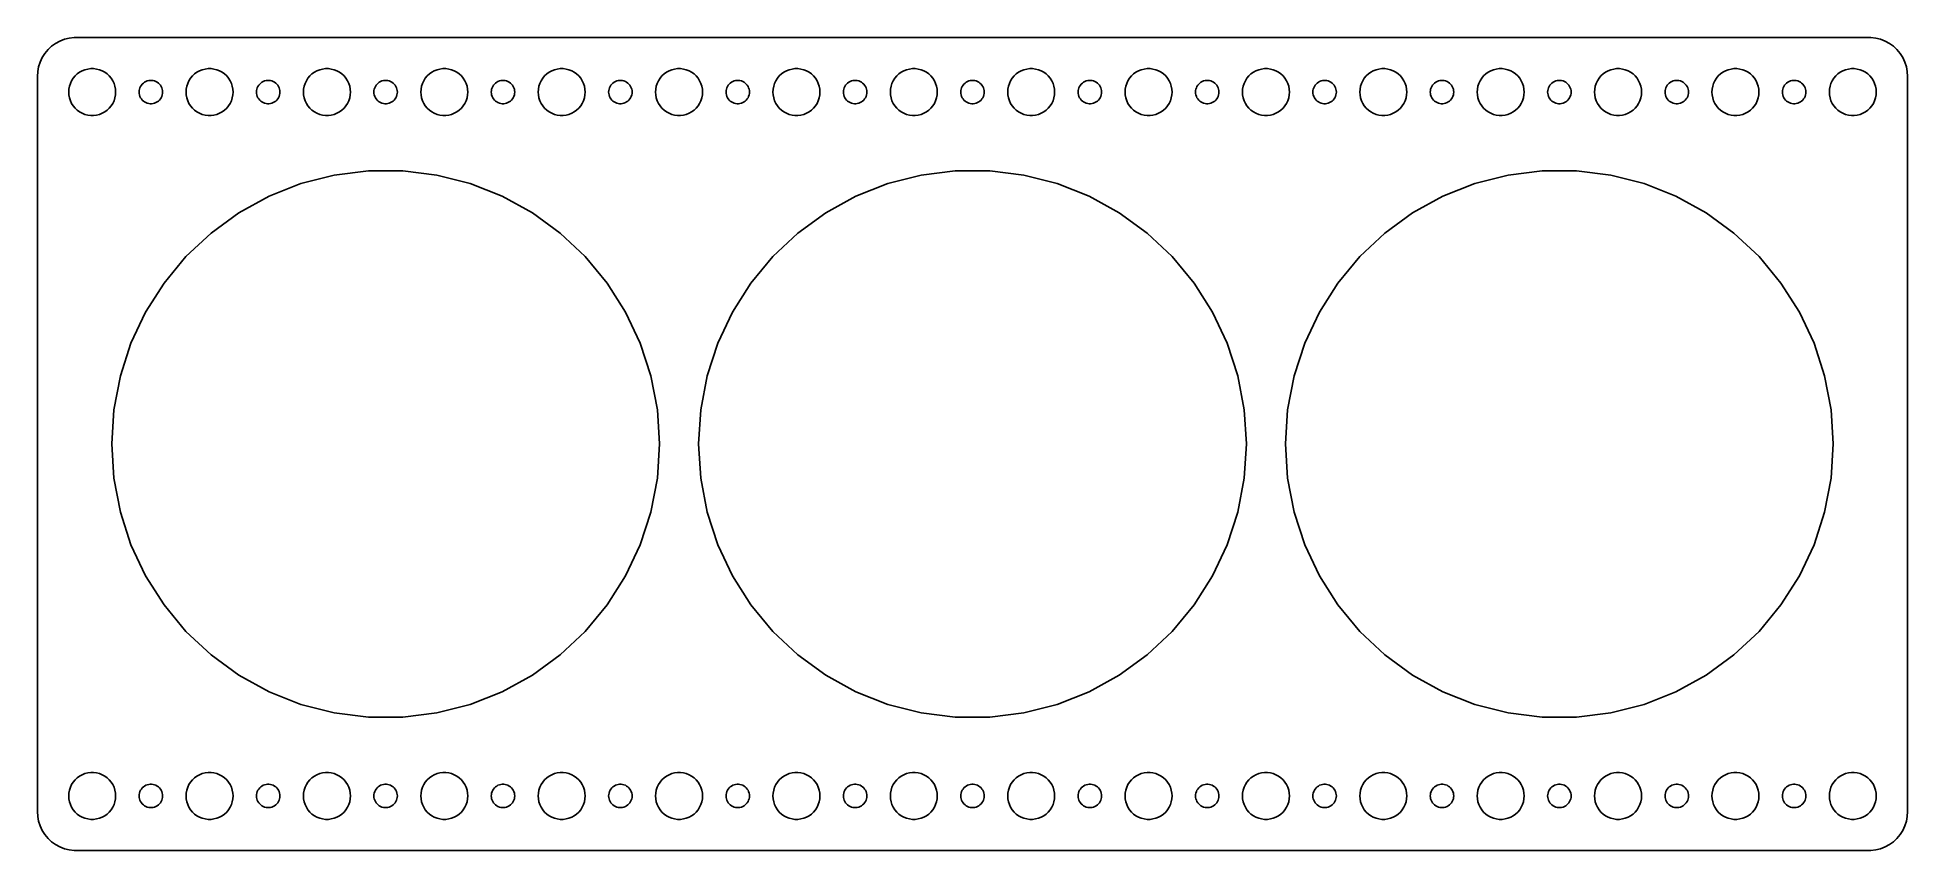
# Model space of a CAD drawing. Header units: metres. Extents: x -120 to 120, y 62 to 166.
import ezdxf

# ---------------------------------------------------------------- set-up
doc = ezdxf.new("R2010")
doc.units = ezdxf.units.M

msp = doc.modelspace()

# ---------------------------------------------------------------- linework, layer by layer
for p, q in [((-117.179, 165.222), (-117.687, 164.853)), ((-116.629, 165.524), (-117.179, 165.222)), ((-116.045, 165.755), (-116.629, 165.524)), ((-115.437, 165.911), (-116.045, 165.755)), ((-114.814, 165.99), (-115.437, 165.911)), ((114.814, 165.99), (-114.814, 165.99)), ((115.437, 165.911), (114.814, 165.99)), ((116.045, 165.755), (115.437, 165.911)), ((116.629, 165.524), (116.045, 165.755)), ((117.179, 165.222), (116.629, 165.524)), ((117.687, 164.853), (117.179, 165.222)), ((-119.149, 162.841), (-119.343, 162.243)), ((-118.882, 163.409), (-119.149, 162.841)), ((-118.545, 163.939), (-118.882, 163.409)), ((-118.145, 164.423), (-118.545, 163.939)), ((-117.687, 164.853), (-118.145, 164.423)), ((118.145, 164.423), (117.687, 164.853)), ((118.545, 163.939), (118.145, 164.423)), ((118.882, 163.409), (118.545, 163.939)), ((119.149, 162.841), (118.882, 163.409)), ((119.343, 162.243), (119.149, 162.841)), ((-119.461, 161.627), (-119.5, 161)), ((-119.5, 161), (-119.5, 67)), ((-119.343, 162.243), (-119.461, 161.627)), ((-115.289, 160.104), (-115.129, 160.445)), ((-115.129, 160.445), (-114.927, 160.763)), ((-114.927, 160.763), (-114.687, 161.054)), ((-114.687, 161.054), (-114.412, 161.312)), ((-114.412, 161.312), (-114.107, 161.533)), ((-114.107, 161.533), (-113.777, 161.714)), ((-113.777, 161.714), (-113.427, 161.853)), ((-113.427, 161.853), (-113.062, 161.947)), ((-113.062, 161.947), (-112.688, 161.994)), ((-112.688, 161.994), (-112.312, 161.994)), ((-112.312, 161.994), (-111.938, 161.947)), ((-111.938, 161.947), (-111.573, 161.853)), ((-111.573, 161.853), (-111.223, 161.714)), ((-111.223, 161.714), (-110.893, 161.533)), ((-110.893, 161.533), (-110.588, 161.312)), ((-110.588, 161.312), (-110.313, 161.054)), ((-110.313, 161.054), (-110.073, 160.763)), ((-110.073, 160.763), (-109.871, 160.445)), ((-109.871, 160.445), (-109.711, 160.104)), ((-106.093, 160.027), (-105.956, 160.156)), ((-105.956, 160.156), (-105.804, 160.266)), ((-105.804, 160.266), (-105.639, 160.357)), ((-105.639, 160.357), (-105.464, 160.427)), ((-105.464, 160.427), (-105.281, 160.473)), ((-105.281, 160.473), (-105.094, 160.497)), ((-105.094, 160.497), (-104.906, 160.497)), ((-104.906, 160.497), (-104.719, 160.473)), ((-104.719, 160.473), (-104.536, 160.427)), ((-104.536, 160.427), (-104.361, 160.357)), ((-104.361, 160.357), (-104.196, 160.266)), ((-104.196, 160.266), (-104.044, 160.156)), ((-104.044, 160.156), (-103.907, 160.027)), ((-100.289, 160.104), (-100.129, 160.445)), ((-100.129, 160.445), (-99.927, 160.763)), ((-99.927, 160.763), (-99.6869, 161.054)), ((-99.6869, 161.054), (-99.4123, 161.312)), ((-99.4123, 161.312), (-99.1075, 161.533)), ((-99.1075, 161.533), (-98.7773, 161.714)), ((-98.7773, 161.714), (-98.427, 161.853)), ((-98.427, 161.853), (-98.0621, 161.947)), ((-98.0621, 161.947), (-97.6884, 161.994)), ((-97.6884, 161.994), (-97.3116, 161.994)), ((-97.3116, 161.994), (-96.9379, 161.947)), ((-96.9379, 161.947), (-96.573, 161.853)), ((-96.573, 161.853), (-96.2227, 161.714)), ((-96.2227, 161.714), (-95.8925, 161.533)), ((-95.8925, 161.533), (-95.5877, 161.312)), ((-95.5877, 161.312), (-95.3131, 161.054)), ((-95.3131, 161.054), (-95.073, 160.763)), ((-95.073, 160.763), (-94.8711, 160.445)), ((-94.8711, 160.445), (-94.7107, 160.104)), ((-91.0934, 160.027), (-90.9561, 160.156)), ((-90.9561, 160.156), (-90.8037, 160.266)), ((-90.8037, 160.266), (-90.6387, 160.357)), ((-90.6387, 160.357), (-90.4635, 160.427)), ((-90.4635, 160.427), (-90.2811, 160.473)), ((-90.2811, 160.473), (-90.0942, 160.497)), ((-90.0942, 160.497), (-89.9058, 160.497)), ((-89.9058, 160.497), (-89.7189, 160.473)), ((-89.7189, 160.473), (-89.5365, 160.427)), ((-89.5365, 160.427), (-89.3613, 160.357)), ((-89.3613, 160.357), (-89.1963, 160.266)), ((-89.1963, 160.266), (-89.0439, 160.156)), ((-89.0439, 160.156), (-88.9065, 160.027)), ((-85.2893, 160.104), (-85.1289, 160.445)), ((-85.1289, 160.445), (-84.927, 160.763)), ((-84.927, 160.763), (-84.6869, 161.054)), ((-84.6869, 161.054), (-84.4123, 161.312)), ((-84.4123, 161.312), (-84.1075, 161.533)), ((-84.1075, 161.533), (-83.7773, 161.714)), ((-83.7773, 161.714), (-83.427, 161.853)), ((-83.427, 161.853), (-83.0621, 161.947)), ((-83.0621, 161.947), (-82.6884, 161.994)), ((-82.6884, 161.994), (-82.3116, 161.994)), ((-82.3116, 161.994), (-81.9379, 161.947)), ((-81.9379, 161.947), (-81.573, 161.853)), ((-81.573, 161.853), (-81.2227, 161.714)), ((-81.2227, 161.714), (-80.8925, 161.533)), ((-80.8925, 161.533), (-80.5877, 161.312)), ((-80.5877, 161.312), (-80.3131, 161.054)), ((-80.3131, 161.054), (-80.073, 160.763)), ((-80.073, 160.763), (-79.8711, 160.445)), ((-79.8711, 160.445), (-79.7107, 160.104)), ((-76.0934, 160.027), (-75.9561, 160.156)), ((-75.9561, 160.156), (-75.8037, 160.266)), ((-75.8037, 160.266), (-75.6387, 160.357)), ((-75.6387, 160.357), (-75.4635, 160.427)), ((-75.4635, 160.427), (-75.2811, 160.473)), ((-75.2811, 160.473), (-75.0942, 160.497)), ((-75.0942, 160.497), (-74.9058, 160.497)), ((-74.9058, 160.497), (-74.7189, 160.473)), ((-74.7189, 160.473), (-74.5365, 160.427)), ((-74.5365, 160.427), (-74.3613, 160.357)), ((-74.3613, 160.357), (-74.1963, 160.266)), ((-74.1963, 160.266), (-74.0439, 160.156)), ((-74.0439, 160.156), (-73.9065, 160.027)), ((-70.2893, 160.104), (-70.1289, 160.445)), ((-70.1289, 160.445), (-69.927, 160.763)), ((-69.927, 160.763), (-69.6869, 161.054)), ((-69.6869, 161.054), (-69.4123, 161.312)), ((-69.4123, 161.312), (-69.1075, 161.533)), ((-69.1075, 161.533), (-68.7773, 161.714)), ((-68.7773, 161.714), (-68.427, 161.853)), ((-68.427, 161.853), (-68.0621, 161.947)), ((-68.0621, 161.947), (-67.6884, 161.994)), ((-67.6884, 161.994), (-67.3116, 161.994)), ((-67.3116, 161.994), (-66.9379, 161.947)), ((-66.9379, 161.947), (-66.573, 161.853)), ((-66.573, 161.853), (-66.2227, 161.714)), ((-66.2227, 161.714), (-65.8925, 161.533)), ((-65.8925, 161.533), (-65.5877, 161.312)), ((-65.5877, 161.312), (-65.3131, 161.054)), ((-65.3131, 161.054), (-65.073, 160.763)), ((-65.073, 160.763), (-64.8711, 160.445)), ((-64.8711, 160.445), (-64.7107, 160.104)), ((-61.0934, 160.027), (-60.9561, 160.156)), ((-60.9561, 160.156), (-60.8037, 160.266)), ((-60.8037, 160.266), (-60.6387, 160.357)), ((-60.6387, 160.357), (-60.4635, 160.427)), ((-60.4635, 160.427), (-60.2811, 160.473)), ((-60.2811, 160.473), (-60.0942, 160.497)), ((-60.0942, 160.497), (-59.9058, 160.497)), ((-59.9058, 160.497), (-59.7189, 160.473)), ((-59.7189, 160.473), (-59.5365, 160.427)), ((-59.5365, 160.427), (-59.3613, 160.357)), ((-59.3613, 160.357), (-59.1963, 160.266)), ((-59.1963, 160.266), (-59.0439, 160.156)), ((-59.0439, 160.156), (-58.9065, 160.027)), ((-55.2893, 160.104), (-55.1289, 160.445)), ((-55.1289, 160.445), (-54.927, 160.763)), ((-54.927, 160.763), (-54.6869, 161.054)), ((-54.6869, 161.054), (-54.4123, 161.312)), ((-54.4123, 161.312), (-54.1075, 161.533)), ((-54.1075, 161.533), (-53.7773, 161.714)), ((-53.7773, 161.714), (-53.427, 161.853)), ((-53.427, 161.853), (-53.0621, 161.947)), ((-53.0621, 161.947), (-52.6884, 161.994)), ((-52.6884, 161.994), (-52.3116, 161.994)), ((-52.3116, 161.994), (-51.9379, 161.947)), ((-51.9379, 161.947), (-51.5729, 161.853)), ((-51.5729, 161.853), (-51.2227, 161.714)), ((-51.2227, 161.714), (-50.8925, 161.533)), ((-50.8925, 161.533), (-50.5877, 161.312)), ((-50.5877, 161.312), (-50.3131, 161.054)), ((-50.3131, 161.054), (-50.0729, 160.763)), ((-50.0729, 160.763), (-49.8711, 160.445)), ((-49.8711, 160.445), (-49.7107, 160.104)), ((-46.0934, 160.027), (-45.9561, 160.156)), ((-45.9561, 160.156), (-45.8037, 160.266)), ((-45.8037, 160.266), (-45.6387, 160.357)), ((-45.6387, 160.357), (-45.4635, 160.427)), ((-45.4635, 160.427), (-45.2811, 160.473)), ((-45.2811, 160.473), (-45.0942, 160.497)), ((-45.0942, 160.497), (-44.9058, 160.497)), ((-44.9058, 160.497), (-44.7189, 160.473)), ((-44.7189, 160.473), (-44.5365, 160.427)), ((-44.5365, 160.427), (-44.3613, 160.357)), ((-44.3613, 160.357), (-44.1963, 160.266)), ((-44.1963, 160.266), (-44.0439, 160.156)), ((-44.0439, 160.156), (-43.9065, 160.027)), ((-40.2893, 160.104), (-40.1289, 160.445)), ((-40.1289, 160.445), (-39.927, 160.763)), ((-39.927, 160.763), (-39.6869, 161.054)), ((-39.6869, 161.054), (-39.4123, 161.312)), ((-39.4123, 161.312), (-39.1075, 161.533)), ((-39.1075, 161.533), (-38.7773, 161.714)), ((-38.7773, 161.714), (-38.427, 161.853)), ((-38.427, 161.853), (-38.0621, 161.947)), ((-38.0621, 161.947), (-37.6884, 161.994)), ((-37.6884, 161.994), (-37.3116, 161.994)), ((-37.3116, 161.994), (-36.9379, 161.947)), ((-36.9379, 161.947), (-36.5729, 161.853)), ((-36.5729, 161.853), (-36.2227, 161.714)), ((-36.2227, 161.714), (-35.8925, 161.533)), ((-35.8925, 161.533), (-35.5877, 161.312)), ((-35.5877, 161.312), (-35.3131, 161.054)), ((-35.3131, 161.054), (-35.0729, 160.763)), ((-35.0729, 160.763), (-34.8711, 160.445)), ((-34.8711, 160.445), (-34.7107, 160.104)), ((-31.0934, 160.027), (-30.9561, 160.156)), ((-30.9561, 160.156), (-30.8037, 160.266)), ((-30.8037, 160.266), (-30.6387, 160.357)), ((-30.6387, 160.357), (-30.4635, 160.427)), ((-30.4635, 160.427), (-30.2811, 160.473)), ((-30.2811, 160.473), (-30.0942, 160.497)), ((-30.0942, 160.497), (-29.9058, 160.497)), ((-29.9058, 160.497), (-29.7189, 160.473)), ((-29.7189, 160.473), (-29.5365, 160.427)), ((-29.5365, 160.427), (-29.3613, 160.357)), ((-29.3613, 160.357), (-29.1963, 160.266)), ((-29.1963, 160.266), (-29.0439, 160.156)), ((-29.0439, 160.156), (-28.9065, 160.027)), ((-25.2893, 160.104), (-25.1289, 160.445)), ((-25.1289, 160.445), (-24.927, 160.763)), ((-24.927, 160.763), (-24.6869, 161.054)), ((-24.6869, 161.054), (-24.4123, 161.312)), ((-24.4123, 161.312), (-24.1075, 161.533)), ((-24.1075, 161.533), (-23.7773, 161.714)), ((-23.7773, 161.714), (-23.427, 161.853)), ((-23.427, 161.853), (-23.0621, 161.947)), ((-23.0621, 161.947), (-22.6884, 161.994)), ((-22.6884, 161.994), (-22.3116, 161.994)), ((-22.3116, 161.994), (-21.9379, 161.947)), ((-21.9379, 161.947), (-21.5729, 161.853)), ((-21.5729, 161.853), (-21.2227, 161.714)), ((-21.2227, 161.714), (-20.8925, 161.533)), ((-20.8925, 161.533), (-20.5877, 161.312)), ((-20.5877, 161.312), (-20.3131, 161.054)), ((-20.3131, 161.054), (-20.0729, 160.763)), ((-20.0729, 160.763), (-19.8711, 160.445)), ((-19.8711, 160.445), (-19.7107, 160.104)), ((-16.0934, 160.027), (-15.9561, 160.156)), ((-15.9561, 160.156), (-15.8037, 160.266)), ((-15.8037, 160.266), (-15.6387, 160.357)), ((-15.6387, 160.357), (-15.4635, 160.427)), ((-15.4635, 160.427), (-15.2811, 160.473)), ((-15.2811, 160.473), (-15.0942, 160.497)), ((-15.0942, 160.497), (-14.9058, 160.497)), ((-14.9058, 160.497), (-14.7189, 160.473)), ((-14.7189, 160.473), (-14.5365, 160.427)), ((-14.5365, 160.427), (-14.3613, 160.357)), ((-14.3613, 160.357), (-14.1963, 160.266)), ((-14.1963, 160.266), (-14.0439, 160.156)), ((-14.0439, 160.156), (-13.9065, 160.027)), ((-10.2893, 160.104), (-10.1289, 160.445)), ((-10.1289, 160.445), (-9.92705, 160.763)), ((-9.92705, 160.763), (-9.6869, 161.054)), ((-9.6869, 161.054), (-9.41226, 161.312)), ((-9.41226, 161.312), (-9.10747, 161.533)), ((-9.10747, 161.533), (-8.77733, 161.714)), ((-8.77733, 161.714), (-8.42705, 161.853)), ((-8.42705, 161.853), (-8.06213, 161.947)), ((-8.06213, 161.947), (-7.68837, 161.994)), ((-7.68837, 161.994), (-7.31161, 161.994)), ((-7.31161, 161.994), (-6.93785, 161.947)), ((-6.93785, 161.947), (-6.57294, 161.853)), ((-6.57294, 161.853), (-6.22266, 161.714)), ((-6.22266, 161.714), (-5.89252, 161.533)), ((-5.89252, 161.533), (-5.58772, 161.312)), ((-5.58772, 161.312), (-5.31308, 161.054)), ((-5.31308, 161.054), (-5.07294, 160.763)), ((-5.07294, 160.763), (-4.87108, 160.445)), ((-4.87108, 160.445), (-4.71066, 160.104)), ((-1.09344, 160.027), (-0.95613, 160.156)), ((-0.95613, 160.156), (-0.80373, 160.266)), ((-0.80373, 160.266), (-0.63866, 160.357)), ((-0.63866, 160.357), (-0.46352, 160.427)), ((-0.46352, 160.427), (-0.28107, 160.473)), ((-0.28107, 160.473), (-0.09418, 160.497)), ((-0.09418, 160.497), (0.09418, 160.497)), ((0.09418, 160.497), (0.28107, 160.473)), ((0.28107, 160.473), (0.46352, 160.427)), ((0.46352, 160.427), (0.63866, 160.357)), ((0.63866, 160.357), (0.80373, 160.266)), ((0.80373, 160.266), (0.95613, 160.156)), ((0.95613, 160.156), (1.09344, 160.027)), ((4.71066, 160.104), (4.87108, 160.445)), ((4.87108, 160.445), (5.07294, 160.763)), ((5.07294, 160.763), (5.31308, 161.054)), ((5.31308, 161.054), (5.58772, 161.312)), ((5.58772, 161.312), (5.89252, 161.533)), ((5.89252, 161.533), (6.22266, 161.714)), ((6.22266, 161.714), (6.57294, 161.853)), ((6.57294, 161.853), (6.93785, 161.947)), ((6.93785, 161.947), (7.31161, 161.994)), ((7.31161, 161.994), (7.68837, 161.994)), ((7.68837, 161.994), (8.06213, 161.947)), ((8.06213, 161.947), (8.42705, 161.853)), ((8.42705, 161.853), (8.77733, 161.714)), ((8.77733, 161.714), (9.10747, 161.533)), ((9.10747, 161.533), (9.41226, 161.312)), ((9.41226, 161.312), (9.6869, 161.054)), ((9.6869, 161.054), (9.92705, 160.763)), ((9.92705, 160.763), (10.1289, 160.445)), ((10.1289, 160.445), (10.2893, 160.104)), ((13.9065, 160.027), (14.0439, 160.156)), ((14.0439, 160.156), (14.1963, 160.266)), ((14.1963, 160.266), (14.3613, 160.357)), ((14.3613, 160.357), (14.5365, 160.427)), ((14.5365, 160.427), (14.7189, 160.473)), ((14.7189, 160.473), (14.9058, 160.497)), ((14.9058, 160.497), (15.0942, 160.497)), ((15.0942, 160.497), (15.2811, 160.473)), ((15.2811, 160.473), (15.4635, 160.427)), ((15.4635, 160.427), (15.6387, 160.357)), ((15.6387, 160.357), (15.8037, 160.266)), ((15.8037, 160.266), (15.9561, 160.156)), ((15.9561, 160.156), (16.0934, 160.027)), ((19.7107, 160.104), (19.8711, 160.445)), ((19.8711, 160.445), (20.0729, 160.763)), ((20.0729, 160.763), (20.3131, 161.054)), ((20.3131, 161.054), (20.5877, 161.312)), ((20.5877, 161.312), (20.8925, 161.533)), ((20.8925, 161.533), (21.2227, 161.714)), ((21.2227, 161.714), (21.5729, 161.853)), ((21.5729, 161.853), (21.9379, 161.947)), ((21.9379, 161.947), (22.3116, 161.994)), ((22.3116, 161.994), (22.6884, 161.994)), ((22.6884, 161.994), (23.0621, 161.947)), ((23.0621, 161.947), (23.427, 161.853)), ((23.427, 161.853), (23.7773, 161.714)), ((23.7773, 161.714), (24.1075, 161.533)), ((24.1075, 161.533), (24.4123, 161.312)), ((24.4123, 161.312), (24.6869, 161.054)), ((24.6869, 161.054), (24.927, 160.763)), ((24.927, 160.763), (25.1289, 160.445)), ((25.1289, 160.445), (25.2893, 160.104)), ((28.9065, 160.027), (29.0439, 160.156)), ((29.0439, 160.156), (29.1963, 160.266)), ((29.1963, 160.266), (29.3613, 160.357)), ((29.3613, 160.357), (29.5365, 160.427)), ((29.5365, 160.427), (29.7189, 160.473)), ((29.7189, 160.473), (29.9058, 160.497)), ((29.9058, 160.497), (30.0942, 160.497)), ((30.0942, 160.497), (30.2811, 160.473)), ((30.2811, 160.473), (30.4635, 160.427)), ((30.4635, 160.427), (30.6387, 160.357)), ((30.6387, 160.357), (30.8037, 160.266)), ((30.8037, 160.266), (30.9561, 160.156)), ((30.9561, 160.156), (31.0934, 160.027)), ((34.7107, 160.104), (34.8711, 160.445)), ((34.8711, 160.445), (35.0729, 160.763)), ((35.0729, 160.763), (35.3131, 161.054)), ((35.3131, 161.054), (35.5877, 161.312)), ((35.5877, 161.312), (35.8925, 161.533)), ((35.8925, 161.533), (36.2227, 161.714)), ((36.2227, 161.714), (36.5729, 161.853)), ((36.5729, 161.853), (36.9379, 161.947)), ((36.9379, 161.947), (37.3116, 161.994)), ((37.3116, 161.994), (37.6884, 161.994)), ((37.6884, 161.994), (38.0621, 161.947)), ((38.0621, 161.947), (38.427, 161.853)), ((38.427, 161.853), (38.7773, 161.714)), ((38.7773, 161.714), (39.1075, 161.533)), ((39.1075, 161.533), (39.4123, 161.312)), ((39.4123, 161.312), (39.6869, 161.054)), ((39.6869, 161.054), (39.927, 160.763)), ((39.927, 160.763), (40.1289, 160.445)), ((40.1289, 160.445), (40.2893, 160.104)), ((43.9065, 160.027), (44.0439, 160.156)), ((44.0439, 160.156), (44.1963, 160.266)), ((44.1963, 160.266), (44.3613, 160.357)), ((44.3613, 160.357), (44.5365, 160.427)), ((44.5365, 160.427), (44.7189, 160.473)), ((44.7189, 160.473), (44.9058, 160.497)), ((44.9058, 160.497), (45.0942, 160.497)), ((45.0942, 160.497), (45.2811, 160.473)), ((45.2811, 160.473), (45.4635, 160.427)), ((45.4635, 160.427), (45.6387, 160.357)), ((45.6387, 160.357), (45.8037, 160.266)), ((45.8037, 160.266), (45.9561, 160.156)), ((45.9561, 160.156), (46.0934, 160.027)), ((49.7107, 160.104), (49.8711, 160.445)), ((49.8711, 160.445), (50.0729, 160.763)), ((50.0729, 160.763), (50.3131, 161.054)), ((50.3131, 161.054), (50.5877, 161.312)), ((50.5877, 161.312), (50.8925, 161.533)), ((50.8925, 161.533), (51.2227, 161.714)), ((51.2227, 161.714), (51.5729, 161.853)), ((51.5729, 161.853), (51.9379, 161.947)), ((51.9379, 161.947), (52.3116, 161.994)), ((52.3116, 161.994), (52.6884, 161.994)), ((52.6884, 161.994), (53.0621, 161.947)), ((53.0621, 161.947), (53.427, 161.853)), ((53.427, 161.853), (53.7773, 161.714)), ((53.7773, 161.714), (54.1075, 161.533)), ((54.1075, 161.533), (54.4123, 161.312)), ((54.4123, 161.312), (54.6869, 161.054)), ((54.6869, 161.054), (54.927, 160.763)), ((54.927, 160.763), (55.1289, 160.445)), ((55.1289, 160.445), (55.2893, 160.104)), ((58.9065, 160.027), (59.0439, 160.156)), ((59.0439, 160.156), (59.1963, 160.266)), ((59.1963, 160.266), (59.3613, 160.357)), ((59.3613, 160.357), (59.5365, 160.427)), ((59.5365, 160.427), (59.7189, 160.473)), ((59.7189, 160.473), (59.9058, 160.497)), ((59.9058, 160.497), (60.0942, 160.497)), ((60.0942, 160.497), (60.2811, 160.473)), ((60.2811, 160.473), (60.4635, 160.427)), ((60.4635, 160.427), (60.6387, 160.357)), ((60.6387, 160.357), (60.8037, 160.266)), ((60.8037, 160.266), (60.9561, 160.156)), ((60.9561, 160.156), (61.0934, 160.027)), ((64.7107, 160.104), (64.8711, 160.445)), ((64.8711, 160.445), (65.073, 160.763)), ((65.073, 160.763), (65.3131, 161.054)), ((65.3131, 161.054), (65.5877, 161.312)), ((65.5877, 161.312), (65.8925, 161.533)), ((65.8925, 161.533), (66.2227, 161.714)), ((66.2227, 161.714), (66.573, 161.853)), ((66.573, 161.853), (66.9379, 161.947)), ((66.9379, 161.947), (67.3116, 161.994)), ((67.3116, 161.994), (67.6884, 161.994)), ((67.6884, 161.994), (68.0621, 161.947)), ((68.0621, 161.947), (68.427, 161.853)), ((68.427, 161.853), (68.7773, 161.714)), ((68.7773, 161.714), (69.1075, 161.533)), ((69.1075, 161.533), (69.4123, 161.312)), ((69.4123, 161.312), (69.6869, 161.054)), ((69.6869, 161.054), (69.927, 160.763)), ((69.927, 160.763), (70.1289, 160.445)), ((70.1289, 160.445), (70.2893, 160.104)), ((73.9065, 160.027), (74.0439, 160.156)), ((74.0439, 160.156), (74.1963, 160.266)), ((74.1963, 160.266), (74.3613, 160.357)), ((74.3613, 160.357), (74.5365, 160.427)), ((74.5365, 160.427), (74.7189, 160.473)), ((74.7189, 160.473), (74.9058, 160.497)), ((74.9058, 160.497), (75.0942, 160.497)), ((75.0942, 160.497), (75.2811, 160.473)), ((75.2811, 160.473), (75.4635, 160.427)), ((75.4635, 160.427), (75.6387, 160.357)), ((75.6387, 160.357), (75.8037, 160.266)), ((75.8037, 160.266), (75.9561, 160.156)), ((75.9561, 160.156), (76.0934, 160.027)), ((79.7107, 160.104), (79.8711, 160.445)), ((79.8711, 160.445), (80.073, 160.763)), ((80.073, 160.763), (80.3131, 161.054)), ((80.3131, 161.054), (80.5877, 161.312)), ((80.5877, 161.312), (80.8925, 161.533)), ((80.8925, 161.533), (81.2227, 161.714)), ((81.2227, 161.714), (81.573, 161.853)), ((81.573, 161.853), (81.9379, 161.947)), ((81.9379, 161.947), (82.3116, 161.994)), ((82.3116, 161.994), (82.6884, 161.994)), ((82.6884, 161.994), (83.0621, 161.947)), ((83.0621, 161.947), (83.427, 161.853)), ((83.427, 161.853), (83.7773, 161.714)), ((83.7773, 161.714), (84.1075, 161.533)), ((84.1075, 161.533), (84.4123, 161.312)), ((84.4123, 161.312), (84.6869, 161.054)), ((84.6869, 161.054), (84.927, 160.763)), ((84.927, 160.763), (85.1289, 160.445)), ((85.1289, 160.445), (85.2893, 160.104)), ((88.9065, 160.027), (89.0439, 160.156)), ((89.0439, 160.156), (89.1963, 160.266)), ((89.1963, 160.266), (89.3613, 160.357)), ((89.3613, 160.357), (89.5365, 160.427)), ((89.5365, 160.427), (89.7189, 160.473)), ((89.7189, 160.473), (89.9058, 160.497)), ((89.9058, 160.497), (90.0942, 160.497)), ((90.0942, 160.497), (90.2811, 160.473)), ((90.2811, 160.473), (90.4635, 160.427)), ((90.4635, 160.427), (90.6387, 160.357)), ((90.6387, 160.357), (90.8037, 160.266)), ((90.8037, 160.266), (90.9561, 160.156)), ((90.9561, 160.156), (91.0934, 160.027)), ((94.7107, 160.104), (94.8711, 160.445)), ((94.8711, 160.445), (95.073, 160.763)), ((95.073, 160.763), (95.3131, 161.054)), ((95.3131, 161.054), (95.5877, 161.312)), ((95.5877, 161.312), (95.8925, 161.533)), ((95.8925, 161.533), (96.2227, 161.714)), ((96.2227, 161.714), (96.573, 161.853)), ((96.573, 161.853), (96.9379, 161.947)), ((96.9379, 161.947), (97.3116, 161.994)), ((97.3116, 161.994), (97.6884, 161.994)), ((97.6884, 161.994), (98.0621, 161.947)), ((98.0621, 161.947), (98.427, 161.853)), ((98.427, 161.853), (98.7773, 161.714)), ((98.7773, 161.714), (99.1075, 161.533)), ((99.1075, 161.533), (99.4123, 161.312)), ((99.4123, 161.312), (99.6869, 161.054)), ((99.6869, 161.054), (99.927, 160.763)), ((99.927, 160.763), (100.129, 160.445)), ((100.129, 160.445), (100.289, 160.104)), ((103.907, 160.027), (104.044, 160.156)), ((104.044, 160.156), (104.196, 160.266)), ((104.196, 160.266), (104.361, 160.357)), ((104.361, 160.357), (104.536, 160.427)), ((104.536, 160.427), (104.719, 160.473)), ((104.719, 160.473), (104.906, 160.497)), ((104.906, 160.497), (105.094, 160.497)), ((105.094, 160.497), (105.281, 160.473)), ((105.281, 160.473), (105.464, 160.427)), ((105.464, 160.427), (105.639, 160.357)), ((105.639, 160.357), (105.804, 160.266)), ((105.804, 160.266), (105.956, 160.156)), ((105.956, 160.156), (106.093, 160.027)), ((109.711, 160.104), (109.871, 160.445)), ((109.871, 160.445), (110.073, 160.763)), ((110.073, 160.763), (110.313, 161.054)), ((110.313, 161.054), (110.588, 161.312)), ((110.588, 161.312), (110.893, 161.533)), ((110.893, 161.533), (111.223, 161.714)), ((111.223, 161.714), (111.573, 161.853)), ((111.573, 161.853), (111.938, 161.947)), ((111.938, 161.947), (112.312, 161.994)), ((112.312, 161.994), (112.688, 161.994)), ((112.688, 161.994), (113.062, 161.947)), ((113.062, 161.947), (113.427, 161.853)), ((113.427, 161.853), (113.777, 161.714)), ((113.777, 161.714), (114.107, 161.533)), ((114.107, 161.533), (114.412, 161.312)), ((114.412, 161.312), (114.687, 161.054)), ((114.687, 161.054), (114.927, 160.763)), ((114.927, 160.763), (115.129, 160.445)), ((115.129, 160.445), (115.289, 160.104)), ((119.461, 161.627), (119.343, 162.243)), ((119.5, 161), (119.461, 161.627)), ((119.5, 67), (119.5, 161)), ((-115.5, 159), (-115.476, 159.376)), ((-115.476, 158.624), (-115.5, 159)), ((-115.476, 159.376), (-115.406, 159.746)), ((-115.406, 158.254), (-115.476, 158.624)), ((-115.406, 159.746), (-115.289, 160.104)), ((-115.289, 157.896), (-115.406, 158.254)), ((-115.129, 157.555), (-115.289, 157.896)), ((-109.711, 157.896), (-109.871, 157.555)), ((-109.711, 160.104), (-109.594, 159.746)), ((-109.594, 158.254), (-109.711, 157.896)), ((-109.594, 159.746), (-109.524, 159.376)), ((-109.524, 158.624), (-109.594, 158.254)), ((-109.524, 159.376), (-109.5, 159)), ((-109.5, 159), (-109.524, 158.624)), ((-106.5, 159), (-106.488, 159.188)), ((-106.488, 158.812), (-106.5, 159)), ((-106.488, 159.188), (-106.453, 159.373)), ((-106.453, 158.627), (-106.488, 158.812)), ((-106.453, 159.373), (-106.395, 159.552)), ((-106.395, 158.448), (-106.453, 158.627)), ((-106.395, 159.552), (-106.314, 159.723)), ((-106.314, 158.277), (-106.395, 158.448)), ((-106.314, 159.723), (-106.214, 159.882)), ((-106.214, 158.118), (-106.314, 158.277)), ((-106.214, 159.882), (-106.093, 160.027)), ((-106.093, 157.973), (-106.214, 158.118)), ((-105.956, 157.844), (-106.093, 157.973)), ((-105.804, 157.734), (-105.956, 157.844)), ((-104.044, 157.844), (-104.196, 157.734)), ((-103.907, 157.973), (-104.044, 157.844)), ((-103.907, 160.027), (-103.786, 159.882)), ((-103.786, 158.118), (-103.907, 157.973)), ((-103.786, 159.882), (-103.686, 159.723)), ((-103.686, 158.277), (-103.786, 158.118)), ((-103.686, 159.723), (-103.605, 159.552)), ((-103.605, 158.448), (-103.686, 158.277)), ((-103.605, 159.552), (-103.547, 159.373)), ((-103.547, 158.627), (-103.605, 158.448)), ((-103.547, 159.373), (-103.512, 159.188)), ((-103.512, 158.812), (-103.547, 158.627)), ((-103.512, 159.188), (-103.5, 159)), ((-103.5, 159), (-103.512, 158.812)), ((-100.5, 159), (-100.476, 159.376)), ((-100.476, 158.624), (-100.5, 159)), ((-100.476, 159.376), (-100.406, 159.746)), ((-100.406, 158.254), (-100.476, 158.624)), ((-100.406, 159.746), (-100.289, 160.104)), ((-100.289, 157.896), (-100.406, 158.254)), ((-100.129, 157.555), (-100.289, 157.896)), ((-94.7107, 157.896), (-94.8711, 157.555)), ((-94.7107, 160.104), (-94.5943, 159.746)), ((-94.5943, 158.254), (-94.7107, 157.896)), ((-94.5943, 159.746), (-94.5237, 159.376)), ((-94.5237, 158.624), (-94.5943, 158.254)), ((-94.5237, 159.376), (-94.5, 159)), ((-94.5, 159), (-94.5237, 158.624)), ((-91.5, 159), (-91.4882, 159.188)), ((-91.4882, 158.812), (-91.5, 159)), ((-91.4882, 159.188), (-91.4529, 159.373)), ((-91.4529, 158.627), (-91.4882, 158.812)), ((-91.4529, 159.373), (-91.3947, 159.552)), ((-91.3947, 158.448), (-91.4529, 158.627)), ((-91.3947, 159.552), (-91.3145, 159.723)), ((-91.3145, 158.277), (-91.3947, 158.448)), ((-91.3145, 159.723), (-91.2135, 159.882)), ((-91.2135, 158.118), (-91.3145, 158.277)), ((-91.2135, 159.882), (-91.0934, 160.027)), ((-91.0934, 157.973), (-91.2135, 158.118)), ((-90.9561, 157.844), (-91.0934, 157.973)), ((-90.8037, 157.734), (-90.9561, 157.844)), ((-89.0439, 157.844), (-89.1963, 157.734)), ((-88.9065, 157.973), (-89.0439, 157.844)), ((-88.9065, 160.027), (-88.7865, 159.882)), ((-88.7865, 158.118), (-88.9065, 157.973)), ((-88.7865, 159.882), (-88.6855, 159.723)), ((-88.6855, 158.277), (-88.7865, 158.118)), ((-88.6855, 159.723), (-88.6053, 159.552)), ((-88.6053, 158.448), (-88.6855, 158.277)), ((-88.6053, 159.552), (-88.5471, 159.373)), ((-88.5471, 158.627), (-88.6053, 158.448)), ((-88.5471, 159.373), (-88.5118, 159.188)), ((-88.5118, 158.812), (-88.5471, 158.627)), ((-88.5118, 159.188), (-88.5, 159)), ((-88.5, 159), (-88.5118, 158.812)), ((-85.5, 159), (-85.4763, 159.376)), ((-85.4763, 158.624), (-85.5, 159)), ((-85.4763, 159.376), (-85.4057, 159.746)), ((-85.4057, 158.254), (-85.4763, 158.624)), ((-85.4057, 159.746), (-85.2893, 160.104)), ((-85.2893, 157.896), (-85.4057, 158.254)), ((-85.1289, 157.555), (-85.2893, 157.896)), ((-79.7107, 157.896), (-79.8711, 157.555)), ((-79.7107, 160.104), (-79.5943, 159.746)), ((-79.5943, 158.254), (-79.7107, 157.896)), ((-79.5943, 159.746), (-79.5237, 159.376)), ((-79.5237, 158.624), (-79.5943, 158.254)), ((-79.5237, 159.376), (-79.5, 159)), ((-79.5, 159), (-79.5237, 158.624)), ((-76.5, 159), (-76.4882, 159.188)), ((-76.4882, 158.812), (-76.5, 159)), ((-76.4882, 159.188), (-76.4529, 159.373)), ((-76.4529, 158.627), (-76.4882, 158.812)), ((-76.4529, 159.373), (-76.3947, 159.552)), ((-76.3947, 158.448), (-76.4529, 158.627)), ((-76.3947, 159.552), (-76.3145, 159.723)), ((-76.3145, 158.277), (-76.3947, 158.448)), ((-76.3145, 159.723), (-76.2135, 159.882)), ((-76.2135, 158.118), (-76.3145, 158.277)), ((-76.2135, 159.882), (-76.0934, 160.027)), ((-76.0934, 157.973), (-76.2135, 158.118)), ((-75.9561, 157.844), (-76.0934, 157.973)), ((-75.8037, 157.734), (-75.9561, 157.844)), ((-74.0439, 157.844), (-74.1963, 157.734)), ((-73.9065, 157.973), (-74.0439, 157.844)), ((-73.9065, 160.027), (-73.7865, 159.882)), ((-73.7865, 158.118), (-73.9065, 157.973)), ((-73.7865, 159.882), (-73.6855, 159.723)), ((-73.6855, 158.277), (-73.7865, 158.118)), ((-73.6855, 159.723), (-73.6053, 159.552)), ((-73.6053, 158.448), (-73.6855, 158.277)), ((-73.6053, 159.552), (-73.5471, 159.373)), ((-73.5471, 158.627), (-73.6053, 158.448)), ((-73.5471, 159.373), (-73.5118, 159.188)), ((-73.5118, 158.812), (-73.5471, 158.627)), ((-73.5118, 159.188), (-73.5, 159)), ((-73.5, 159), (-73.5118, 158.812)), ((-70.5, 159), (-70.4763, 159.376)), ((-70.4763, 158.624), (-70.5, 159)), ((-70.4763, 159.376), (-70.4057, 159.746)), ((-70.4057, 158.254), (-70.4763, 158.624)), ((-70.4057, 159.746), (-70.2893, 160.104)), ((-70.2893, 157.896), (-70.4057, 158.254)), ((-70.1289, 157.555), (-70.2893, 157.896)), ((-64.7107, 157.896), (-64.8711, 157.555)), ((-64.7107, 160.104), (-64.5943, 159.746)), ((-64.5943, 158.254), (-64.7107, 157.896)), ((-64.5943, 159.746), (-64.5237, 159.376)), ((-64.5237, 158.624), (-64.5943, 158.254)), ((-64.5237, 159.376), (-64.5, 159)), ((-64.5, 159), (-64.5237, 158.624)), ((-61.5, 159), (-61.4882, 159.188)), ((-61.4882, 158.812), (-61.5, 159)), ((-61.4882, 159.188), (-61.4529, 159.373)), ((-61.4529, 158.627), (-61.4882, 158.812)), ((-61.4529, 159.373), (-61.3947, 159.552)), ((-61.3947, 158.448), (-61.4529, 158.627)), ((-61.3947, 159.552), (-61.3145, 159.723)), ((-61.3145, 158.277), (-61.3947, 158.448)), ((-61.3145, 159.723), (-61.2135, 159.882)), ((-61.2135, 158.118), (-61.3145, 158.277)), ((-61.2135, 159.882), (-61.0934, 160.027)), ((-61.0934, 157.973), (-61.2135, 158.118)), ((-60.9561, 157.844), (-61.0934, 157.973)), ((-60.8037, 157.734), (-60.9561, 157.844)), ((-59.0439, 157.844), (-59.1963, 157.734)), ((-58.9065, 157.973), (-59.0439, 157.844)), ((-58.9065, 160.027), (-58.7865, 159.882)), ((-58.7865, 158.118), (-58.9065, 157.973)), ((-58.7865, 159.882), (-58.6855, 159.723)), ((-58.6855, 158.277), (-58.7865, 158.118)), ((-58.6855, 159.723), (-58.6053, 159.552)), ((-58.6053, 158.448), (-58.6855, 158.277)), ((-58.6053, 159.552), (-58.5471, 159.373)), ((-58.5471, 158.627), (-58.6053, 158.448)), ((-58.5471, 159.373), (-58.5118, 159.188)), ((-58.5118, 158.812), (-58.5471, 158.627)), ((-58.5118, 159.188), (-58.5, 159)), ((-58.5, 159), (-58.5118, 158.812)), ((-55.5, 159), (-55.4763, 159.376)), ((-55.4763, 158.624), (-55.5, 159)), ((-55.4763, 159.376), (-55.4057, 159.746)), ((-55.4057, 158.254), (-55.4763, 158.624)), ((-55.4057, 159.746), (-55.2893, 160.104)), ((-55.2893, 157.896), (-55.4057, 158.254)), ((-55.1289, 157.555), (-55.2893, 157.896)), ((-49.7107, 157.896), (-49.8711, 157.555)), ((-49.7107, 160.104), (-49.5942, 159.746)), ((-49.5942, 158.254), (-49.7107, 157.896)), ((-49.5942, 159.746), (-49.5237, 159.376)), ((-49.5237, 158.624), (-49.5942, 158.254)), ((-49.5237, 159.376), (-49.5, 159)), ((-49.5, 159), (-49.5237, 158.624)), ((-46.5, 159), (-46.4882, 159.188)), ((-46.4882, 158.812), (-46.5, 159)), ((-46.4882, 159.188), (-46.4529, 159.373)), ((-46.4529, 158.627), (-46.4882, 158.812)), ((-46.4529, 159.373), (-46.3947, 159.552)), ((-46.3947, 158.448), (-46.4529, 158.627)), ((-46.3947, 159.552), (-46.3145, 159.723)), ((-46.3145, 158.277), (-46.3947, 158.448)), ((-46.3145, 159.723), (-46.2135, 159.882)), ((-46.2135, 158.118), (-46.3145, 158.277)), ((-46.2135, 159.882), (-46.0934, 160.027)), ((-46.0934, 157.973), (-46.2135, 158.118)), ((-45.9561, 157.844), (-46.0934, 157.973)), ((-45.8037, 157.734), (-45.9561, 157.844)), ((-44.0439, 157.844), (-44.1963, 157.734)), ((-43.9065, 157.973), (-44.0439, 157.844)), ((-43.9065, 160.027), (-43.7865, 159.882)), ((-43.7865, 158.118), (-43.9065, 157.973)), ((-43.7865, 159.882), (-43.6855, 159.723)), ((-43.6855, 158.277), (-43.7865, 158.118)), ((-43.6855, 159.723), (-43.6053, 159.552)), ((-43.6053, 158.448), (-43.6855, 158.277)), ((-43.6053, 159.552), (-43.5471, 159.373)), ((-43.5471, 158.627), (-43.6053, 158.448)), ((-43.5471, 159.373), (-43.5118, 159.188)), ((-43.5118, 158.812), (-43.5471, 158.627)), ((-43.5118, 159.188), (-43.5, 159)), ((-43.5, 159), (-43.5118, 158.812)), ((-40.5, 159), (-40.4763, 159.376)), ((-40.4763, 158.624), (-40.5, 159)), ((-40.4763, 159.376), (-40.4057, 159.746)), ((-40.4057, 158.254), (-40.4763, 158.624)), ((-40.4057, 159.746), (-40.2893, 160.104)), ((-40.2893, 157.896), (-40.4057, 158.254)), ((-40.1289, 157.555), (-40.2893, 157.896)), ((-34.7107, 157.896), (-34.8711, 157.555)), ((-34.7107, 160.104), (-34.5942, 159.746)), ((-34.5942, 158.254), (-34.7107, 157.896)), ((-34.5942, 159.746), (-34.5237, 159.376)), ((-34.5237, 158.624), (-34.5942, 158.254)), ((-34.5237, 159.376), (-34.5, 159)), ((-34.5, 159), (-34.5237, 158.624)), ((-31.5, 159), (-31.4882, 159.188)), ((-31.4882, 158.812), (-31.5, 159)), ((-31.4882, 159.188), (-31.4529, 159.373)), ((-31.4529, 158.627), (-31.4882, 158.812)), ((-31.4529, 159.373), (-31.3947, 159.552)), ((-31.3947, 158.448), (-31.4529, 158.627)), ((-31.3947, 159.552), (-31.3145, 159.723)), ((-31.3145, 158.277), (-31.3947, 158.448)), ((-31.3145, 159.723), (-31.2135, 159.882)), ((-31.2135, 158.118), (-31.3145, 158.277)), ((-31.2135, 159.882), (-31.0934, 160.027)), ((-31.0934, 157.973), (-31.2135, 158.118)), ((-30.9561, 157.844), (-31.0934, 157.973)), ((-30.8037, 157.734), (-30.9561, 157.844)), ((-29.0439, 157.844), (-29.1963, 157.734)), ((-28.9065, 157.973), (-29.0439, 157.844)), ((-28.9065, 160.027), (-28.7865, 159.882)), ((-28.7865, 158.118), (-28.9065, 157.973)), ((-28.7865, 159.882), (-28.6855, 159.723)), ((-28.6855, 158.277), (-28.7865, 158.118)), ((-28.6855, 159.723), (-28.6053, 159.552)), ((-28.6053, 158.448), (-28.6855, 158.277)), ((-28.6053, 159.552), (-28.5471, 159.373)), ((-28.5471, 158.627), (-28.6053, 158.448)), ((-28.5471, 159.373), (-28.5118, 159.188)), ((-28.5118, 158.812), (-28.5471, 158.627)), ((-28.5118, 159.188), (-28.5, 159)), ((-28.5, 159), (-28.5118, 158.812)), ((-25.5, 159), (-25.4763, 159.376)), ((-25.4763, 158.624), (-25.5, 159)), ((-25.4763, 159.376), (-25.4057, 159.746)), ((-25.4057, 158.254), (-25.4763, 158.624)), ((-25.4057, 159.746), (-25.2893, 160.104)), ((-25.2893, 157.896), (-25.4057, 158.254)), ((-25.1289, 157.555), (-25.2893, 157.896)), ((-19.7107, 157.896), (-19.8711, 157.555)), ((-19.7107, 160.104), (-19.5942, 159.746)), ((-19.5942, 158.254), (-19.7107, 157.896)), ((-19.5942, 159.746), (-19.5237, 159.376)), ((-19.5237, 158.624), (-19.5942, 158.254)), ((-19.5237, 159.376), (-19.5, 159)), ((-19.5, 159), (-19.5237, 158.624)), ((-16.5, 159), (-16.4882, 159.188)), ((-16.4882, 158.812), (-16.5, 159)), ((-16.4882, 159.188), (-16.4529, 159.373)), ((-16.4529, 158.627), (-16.4882, 158.812)), ((-16.4529, 159.373), (-16.3947, 159.552)), ((-16.3947, 158.448), (-16.4529, 158.627)), ((-16.3947, 159.552), (-16.3145, 159.723)), ((-16.3145, 158.277), (-16.3947, 158.448)), ((-16.3145, 159.723), (-16.2135, 159.882)), ((-16.2135, 158.118), (-16.3145, 158.277)), ((-16.2135, 159.882), (-16.0934, 160.027)), ((-16.0934, 157.973), (-16.2135, 158.118)), ((-15.9561, 157.844), (-16.0934, 157.973)), ((-15.8037, 157.734), (-15.9561, 157.844)), ((-14.0439, 157.844), (-14.1963, 157.734)), ((-13.9065, 157.973), (-14.0439, 157.844)), ((-13.9065, 160.027), (-13.7865, 159.882)), ((-13.7865, 158.118), (-13.9065, 157.973)), ((-13.7865, 159.882), (-13.6855, 159.723)), ((-13.6855, 158.277), (-13.7865, 158.118)), ((-13.6855, 159.723), (-13.6053, 159.552)), ((-13.6053, 158.448), (-13.6855, 158.277)), ((-13.6053, 159.552), (-13.5471, 159.373)), ((-13.5471, 158.627), (-13.6053, 158.448)), ((-13.5471, 159.373), (-13.5118, 159.188)), ((-13.5118, 158.812), (-13.5471, 158.627)), ((-13.5118, 159.188), (-13.5, 159)), ((-13.5, 159), (-13.5118, 158.812)), ((-10.5, 159), (-10.4763, 159.376)), ((-10.4763, 158.624), (-10.5, 159)), ((-10.4763, 159.376), (-10.4057, 159.746)), ((-10.4057, 158.254), (-10.4763, 158.624)), ((-10.4057, 159.746), (-10.2893, 160.104)), ((-10.2893, 157.896), (-10.4057, 158.254)), ((-10.1289, 157.555), (-10.2893, 157.896)), ((-4.71066, 157.896), (-4.87108, 157.555)), ((-4.71066, 160.104), (-4.59424, 159.746)), ((-4.59424, 158.254), (-4.71066, 157.896)), ((-4.59424, 159.746), (-4.52365, 159.376)), ((-4.52365, 158.624), (-4.59424, 158.254)), ((-4.52365, 159.376), (-4.5, 159)), ((-4.5, 159), (-4.52365, 158.624)), ((-1.5, 159), (-1.48816, 159.188)), ((-1.48816, 158.812), (-1.5, 159)), ((-1.48816, 159.188), (-1.45287, 159.373)), ((-1.45287, 158.627), (-1.48816, 158.812)), ((-1.45287, 159.373), (-1.39465, 159.552)), ((-1.39465, 158.448), (-1.45287, 158.627)), ((-1.39465, 159.552), (-1.31445, 159.723)), ((-1.31445, 158.277), (-1.39465, 158.448)), ((-1.31445, 159.723), (-1.21352, 159.882)), ((-1.21352, 158.118), (-1.31445, 158.277)), ((-1.21352, 159.882), (-1.09344, 160.027)), ((-1.09344, 157.973), (-1.21352, 158.118)), ((-0.95613, 157.844), (-1.09344, 157.973)), ((-0.80373, 157.734), (-0.95613, 157.844)), ((0.95613, 157.844), (0.80373, 157.734)), ((1.09344, 157.973), (0.95613, 157.844)), ((1.09344, 160.027), (1.21352, 159.882)), ((1.21352, 158.118), (1.09344, 157.973)), ((1.21352, 159.882), (1.31445, 159.723)), ((1.31445, 158.277), (1.21352, 158.118)), ((1.31445, 159.723), (1.39465, 159.552)), ((1.39465, 158.448), (1.31445, 158.277)), ((1.39465, 159.552), (1.45287, 159.373)), ((1.45287, 158.627), (1.39465, 158.448)), ((1.45287, 159.373), (1.48816, 159.188)), ((1.48816, 158.812), (1.45287, 158.627)), ((1.48816, 159.188), (1.5, 159)), ((1.5, 159), (1.48816, 158.812)), ((4.5, 159), (4.52365, 159.376)), ((4.52365, 158.624), (4.5, 159)), ((4.52365, 159.376), (4.59424, 159.746)), ((4.59424, 158.254), (4.52365, 158.624)), ((4.59424, 159.746), (4.71066, 160.104)), ((4.71066, 157.896), (4.59424, 158.254)), ((4.87108, 157.555), (4.71066, 157.896)), ((10.2893, 157.896), (10.1289, 157.555)), ((10.2893, 160.104), (10.4057, 159.746)), ((10.4057, 158.254), (10.2893, 157.896)), ((10.4057, 159.746), (10.4763, 159.376)), ((10.4763, 158.624), (10.4057, 158.254)), ((10.4763, 159.376), (10.5, 159)), ((10.5, 159), (10.4763, 158.624)), ((13.5, 159), (13.5118, 159.188)), ((13.5118, 158.812), (13.5, 159)), ((13.5118, 159.188), (13.5471, 159.373)), ((13.5471, 158.627), (13.5118, 158.812)), ((13.5471, 159.373), (13.6053, 159.552)), ((13.6053, 158.448), (13.5471, 158.627)), ((13.6053, 159.552), (13.6855, 159.723)), ((13.6855, 158.277), (13.6053, 158.448)), ((13.6855, 159.723), (13.7865, 159.882)), ((13.7865, 158.118), (13.6855, 158.277)), ((13.7865, 159.882), (13.9065, 160.027)), ((13.9065, 157.973), (13.7865, 158.118)), ((14.0439, 157.844), (13.9065, 157.973)), ((14.1963, 157.734), (14.0439, 157.844)), ((15.9561, 157.844), (15.8037, 157.734)), ((16.0934, 157.973), (15.9561, 157.844)), ((16.0934, 160.027), (16.2135, 159.882)), ((16.2135, 158.118), (16.0934, 157.973)), ((16.2135, 159.882), (16.3145, 159.723)), ((16.3145, 158.277), (16.2135, 158.118)), ((16.3145, 159.723), (16.3947, 159.552)), ((16.3947, 158.448), (16.3145, 158.277)), ((16.3947, 159.552), (16.4529, 159.373)), ((16.4529, 158.627), (16.3947, 158.448)), ((16.4529, 159.373), (16.4882, 159.188)), ((16.4882, 158.812), (16.4529, 158.627)), ((16.4882, 159.188), (16.5, 159)), ((16.5, 159), (16.4882, 158.812)), ((19.5, 159), (19.5237, 159.376)), ((19.5237, 158.624), (19.5, 159)), ((19.5237, 159.376), (19.5942, 159.746)), ((19.5942, 158.254), (19.5237, 158.624)), ((19.5942, 159.746), (19.7107, 160.104)), ((19.7107, 157.896), (19.5942, 158.254)), ((19.8711, 157.555), (19.7107, 157.896)), ((25.2893, 157.896), (25.1289, 157.555)), ((25.2893, 160.104), (25.4057, 159.746)), ((25.4057, 158.254), (25.2893, 157.896)), ((25.4057, 159.746), (25.4763, 159.376)), ((25.4763, 158.624), (25.4057, 158.254)), ((25.4763, 159.376), (25.5, 159)), ((25.5, 159), (25.4763, 158.624)), ((28.5, 159), (28.5118, 159.188)), ((28.5118, 158.812), (28.5, 159)), ((28.5118, 159.188), (28.5471, 159.373)), ((28.5471, 158.627), (28.5118, 158.812)), ((28.5471, 159.373), (28.6053, 159.552)), ((28.6053, 158.448), (28.5471, 158.627)), ((28.6053, 159.552), (28.6855, 159.723)), ((28.6855, 158.277), (28.6053, 158.448)), ((28.6855, 159.723), (28.7865, 159.882)), ((28.7865, 158.118), (28.6855, 158.277)), ((28.7865, 159.882), (28.9065, 160.027)), ((28.9065, 157.973), (28.7865, 158.118)), ((29.0439, 157.844), (28.9065, 157.973)), ((29.1963, 157.734), (29.0439, 157.844)), ((30.9561, 157.844), (30.8037, 157.734)), ((31.0934, 157.973), (30.9561, 157.844)), ((31.0934, 160.027), (31.2135, 159.882)), ((31.2135, 158.118), (31.0934, 157.973)), ((31.2135, 159.882), (31.3145, 159.723)), ((31.3145, 158.277), (31.2135, 158.118)), ((31.3145, 159.723), (31.3947, 159.552)), ((31.3947, 158.448), (31.3145, 158.277)), ((31.3947, 159.552), (31.4529, 159.373)), ((31.4529, 158.627), (31.3947, 158.448)), ((31.4529, 159.373), (31.4882, 159.188)), ((31.4882, 158.812), (31.4529, 158.627)), ((31.4882, 159.188), (31.5, 159)), ((31.5, 159), (31.4882, 158.812)), ((34.5, 159), (34.5237, 159.376)), ((34.5237, 158.624), (34.5, 159)), ((34.5237, 159.376), (34.5942, 159.746)), ((34.5942, 158.254), (34.5237, 158.624)), ((34.5942, 159.746), (34.7107, 160.104)), ((34.7107, 157.896), (34.5942, 158.254)), ((34.8711, 157.555), (34.7107, 157.896)), ((40.2893, 157.896), (40.1289, 157.555)), ((40.2893, 160.104), (40.4057, 159.746)), ((40.4057, 158.254), (40.2893, 157.896)), ((40.4057, 159.746), (40.4763, 159.376)), ((40.4763, 158.624), (40.4057, 158.254)), ((40.4763, 159.376), (40.5, 159)), ((40.5, 159), (40.4763, 158.624)), ((43.5, 159), (43.5118, 159.188)), ((43.5118, 158.812), (43.5, 159)), ((43.5118, 159.188), (43.5471, 159.373)), ((43.5471, 158.627), (43.5118, 158.812)), ((43.5471, 159.373), (43.6053, 159.552)), ((43.6053, 158.448), (43.5471, 158.627)), ((43.6053, 159.552), (43.6855, 159.723)), ((43.6855, 158.277), (43.6053, 158.448)), ((43.6855, 159.723), (43.7865, 159.882)), ((43.7865, 158.118), (43.6855, 158.277)), ((43.7865, 159.882), (43.9065, 160.027)), ((43.9065, 157.973), (43.7865, 158.118)), ((44.0439, 157.844), (43.9065, 157.973)), ((44.1963, 157.734), (44.0439, 157.844)), ((45.9561, 157.844), (45.8037, 157.734)), ((46.0934, 157.973), (45.9561, 157.844)), ((46.0934, 160.027), (46.2135, 159.882)), ((46.2135, 158.118), (46.0934, 157.973)), ((46.2135, 159.882), (46.3145, 159.723)), ((46.3145, 158.277), (46.2135, 158.118)), ((46.3145, 159.723), (46.3947, 159.552)), ((46.3947, 158.448), (46.3145, 158.277)), ((46.3947, 159.552), (46.4529, 159.373)), ((46.4529, 158.627), (46.3947, 158.448)), ((46.4529, 159.373), (46.4882, 159.188)), ((46.4882, 158.812), (46.4529, 158.627)), ((46.4882, 159.188), (46.5, 159)), ((46.5, 159), (46.4882, 158.812)), ((49.5, 159), (49.5237, 159.376)), ((49.5237, 158.624), (49.5, 159)), ((49.5237, 159.376), (49.5942, 159.746)), ((49.5942, 158.254), (49.5237, 158.624)), ((49.5942, 159.746), (49.7107, 160.104)), ((49.7107, 157.896), (49.5942, 158.254)), ((49.8711, 157.555), (49.7107, 157.896)), ((55.2893, 157.896), (55.1289, 157.555)), ((55.2893, 160.104), (55.4057, 159.746)), ((55.4057, 158.254), (55.2893, 157.896)), ((55.4057, 159.746), (55.4763, 159.376)), ((55.4763, 158.624), (55.4057, 158.254)), ((55.4763, 159.376), (55.5, 159)), ((55.5, 159), (55.4763, 158.624)), ((58.5, 159), (58.5118, 159.188)), ((58.5118, 158.812), (58.5, 159)), ((58.5118, 159.188), (58.5471, 159.373)), ((58.5471, 158.627), (58.5118, 158.812)), ((58.5471, 159.373), (58.6053, 159.552)), ((58.6053, 158.448), (58.5471, 158.627)), ((58.6053, 159.552), (58.6855, 159.723)), ((58.6855, 158.277), (58.6053, 158.448)), ((58.6855, 159.723), (58.7865, 159.882)), ((58.7865, 158.118), (58.6855, 158.277)), ((58.7865, 159.882), (58.9065, 160.027)), ((58.9065, 157.973), (58.7865, 158.118)), ((59.0439, 157.844), (58.9065, 157.973)), ((59.1963, 157.734), (59.0439, 157.844)), ((60.9561, 157.844), (60.8037, 157.734)), ((61.0934, 157.973), (60.9561, 157.844)), ((61.0934, 160.027), (61.2135, 159.882)), ((61.2135, 158.118), (61.0934, 157.973)), ((61.2135, 159.882), (61.3145, 159.723)), ((61.3145, 158.277), (61.2135, 158.118)), ((61.3145, 159.723), (61.3947, 159.552)), ((61.3947, 158.448), (61.3145, 158.277)), ((61.3947, 159.552), (61.4529, 159.373)), ((61.4529, 158.627), (61.3947, 158.448)), ((61.4529, 159.373), (61.4882, 159.188)), ((61.4882, 158.812), (61.4529, 158.627)), ((61.4882, 159.188), (61.5, 159)), ((61.5, 159), (61.4882, 158.812)), ((64.5, 159), (64.5237, 159.376)), ((64.5237, 158.624), (64.5, 159)), ((64.5237, 159.376), (64.5943, 159.746)), ((64.5943, 158.254), (64.5237, 158.624)), ((64.5943, 159.746), (64.7107, 160.104)), ((64.7107, 157.896), (64.5943, 158.254)), ((64.8711, 157.555), (64.7107, 157.896)), ((70.2893, 157.896), (70.1289, 157.555)), ((70.2893, 160.104), (70.4057, 159.746)), ((70.4057, 158.254), (70.2893, 157.896)), ((70.4057, 159.746), (70.4763, 159.376)), ((70.4763, 158.624), (70.4057, 158.254)), ((70.4763, 159.376), (70.5, 159)), ((70.5, 159), (70.4763, 158.624)), ((73.5, 159), (73.5118, 159.188)), ((73.5118, 158.812), (73.5, 159)), ((73.5118, 159.188), (73.5471, 159.373)), ((73.5471, 158.627), (73.5118, 158.812)), ((73.5471, 159.373), (73.6053, 159.552)), ((73.6053, 158.448), (73.5471, 158.627)), ((73.6053, 159.552), (73.6855, 159.723)), ((73.6855, 158.277), (73.6053, 158.448)), ((73.6855, 159.723), (73.7865, 159.882)), ((73.7865, 158.118), (73.6855, 158.277)), ((73.7865, 159.882), (73.9065, 160.027)), ((73.9065, 157.973), (73.7865, 158.118)), ((74.0439, 157.844), (73.9065, 157.973)), ((74.1963, 157.734), (74.0439, 157.844)), ((75.9561, 157.844), (75.8037, 157.734)), ((76.0934, 157.973), (75.9561, 157.844)), ((76.0934, 160.027), (76.2135, 159.882)), ((76.2135, 158.118), (76.0934, 157.973)), ((76.2135, 159.882), (76.3145, 159.723)), ((76.3145, 158.277), (76.2135, 158.118)), ((76.3145, 159.723), (76.3947, 159.552)), ((76.3947, 158.448), (76.3145, 158.277)), ((76.3947, 159.552), (76.4529, 159.373)), ((76.4529, 158.627), (76.3947, 158.448)), ((76.4529, 159.373), (76.4882, 159.188)), ((76.4882, 158.812), (76.4529, 158.627)), ((76.4882, 159.188), (76.5, 159)), ((76.5, 159), (76.4882, 158.812)), ((79.5, 159), (79.5237, 159.376)), ((79.5237, 158.624), (79.5, 159)), ((79.5237, 159.376), (79.5943, 159.746)), ((79.5943, 158.254), (79.5237, 158.624)), ((79.5943, 159.746), (79.7107, 160.104)), ((79.7107, 157.896), (79.5943, 158.254)), ((79.8711, 157.555), (79.7107, 157.896)), ((85.2893, 157.896), (85.1289, 157.555)), ((85.2893, 160.104), (85.4057, 159.746)), ((85.4057, 158.254), (85.2893, 157.896)), ((85.4057, 159.746), (85.4763, 159.376)), ((85.4763, 158.624), (85.4057, 158.254)), ((85.4763, 159.376), (85.5, 159)), ((85.5, 159), (85.4763, 158.624)), ((88.5, 159), (88.5118, 159.188)), ((88.5118, 158.812), (88.5, 159)), ((88.5118, 159.188), (88.5471, 159.373)), ((88.5471, 158.627), (88.5118, 158.812)), ((88.5471, 159.373), (88.6053, 159.552)), ((88.6053, 158.448), (88.5471, 158.627)), ((88.6053, 159.552), (88.6855, 159.723)), ((88.6855, 158.277), (88.6053, 158.448)), ((88.6855, 159.723), (88.7865, 159.882)), ((88.7865, 158.118), (88.6855, 158.277)), ((88.7865, 159.882), (88.9065, 160.027)), ((88.9065, 157.973), (88.7865, 158.118)), ((89.0439, 157.844), (88.9065, 157.973)), ((89.1963, 157.734), (89.0439, 157.844)), ((90.9561, 157.844), (90.8037, 157.734)), ((91.0934, 157.973), (90.9561, 157.844)), ((91.0934, 160.027), (91.2135, 159.882)), ((91.2135, 158.118), (91.0934, 157.973)), ((91.2135, 159.882), (91.3145, 159.723)), ((91.3145, 158.277), (91.2135, 158.118)), ((91.3145, 159.723), (91.3947, 159.552)), ((91.3947, 158.448), (91.3145, 158.277)), ((91.3947, 159.552), (91.4529, 159.373)), ((91.4529, 158.627), (91.3947, 158.448)), ((91.4529, 159.373), (91.4882, 159.188)), ((91.4882, 158.812), (91.4529, 158.627)), ((91.4882, 159.188), (91.5, 159)), ((91.5, 159), (91.4882, 158.812)), ((94.5, 159), (94.5237, 159.376)), ((94.5237, 158.624), (94.5, 159)), ((94.5237, 159.376), (94.5943, 159.746)), ((94.5943, 158.254), (94.5237, 158.624)), ((94.5943, 159.746), (94.7107, 160.104)), ((94.7107, 157.896), (94.5943, 158.254)), ((94.8711, 157.555), (94.7107, 157.896)), ((100.289, 157.896), (100.129, 157.555)), ((100.289, 160.104), (100.406, 159.746)), ((100.406, 158.254), (100.289, 157.896)), ((100.406, 159.746), (100.476, 159.376)), ((100.476, 158.624), (100.406, 158.254)), ((100.476, 159.376), (100.5, 159)), ((100.5, 159), (100.476, 158.624)), ((103.5, 159), (103.512, 159.188)), ((103.512, 158.812), (103.5, 159)), ((103.512, 159.188), (103.547, 159.373)), ((103.547, 158.627), (103.512, 158.812)), ((103.547, 159.373), (103.605, 159.552)), ((103.605, 158.448), (103.547, 158.627)), ((103.605, 159.552), (103.686, 159.723)), ((103.686, 158.277), (103.605, 158.448)), ((103.686, 159.723), (103.786, 159.882)), ((103.786, 158.118), (103.686, 158.277)), ((103.786, 159.882), (103.907, 160.027)), ((103.907, 157.973), (103.786, 158.118)), ((104.044, 157.844), (103.907, 157.973)), ((104.196, 157.734), (104.044, 157.844)), ((105.956, 157.844), (105.804, 157.734)), ((106.093, 157.973), (105.956, 157.844)), ((106.093, 160.027), (106.214, 159.882)), ((106.214, 158.118), (106.093, 157.973)), ((106.214, 159.882), (106.314, 159.723)), ((106.314, 158.277), (106.214, 158.118)), ((106.314, 159.723), (106.395, 159.552)), ((106.395, 158.448), (106.314, 158.277)), ((106.395, 159.552), (106.453, 159.373)), ((106.453, 158.627), (106.395, 158.448)), ((106.453, 159.373), (106.488, 159.188)), ((106.488, 158.812), (106.453, 158.627)), ((106.488, 159.188), (106.5, 159)), ((106.5, 159), (106.488, 158.812)), ((109.5, 159), (109.524, 159.376)), ((109.524, 158.624), (109.5, 159)), ((109.524, 159.376), (109.594, 159.746)), ((109.594, 158.254), (109.524, 158.624)), ((109.594, 159.746), (109.711, 160.104)), ((109.711, 157.896), (109.594, 158.254)), ((109.871, 157.555), (109.711, 157.896)), ((115.289, 157.896), (115.129, 157.555)), ((115.289, 160.104), (115.406, 159.746)), ((115.406, 158.254), (115.289, 157.896)), ((115.406, 159.746), (115.476, 159.376)), ((115.476, 158.624), (115.406, 158.254)), ((115.476, 159.376), (115.5, 159)), ((115.5, 159), (115.476, 158.624)), ((-114.927, 157.237), (-115.129, 157.555)), ((-114.687, 156.946), (-114.927, 157.237)), ((-114.412, 156.688), (-114.687, 156.946)), ((-114.107, 156.467), (-114.412, 156.688)), ((-113.777, 156.286), (-114.107, 156.467)), ((-113.427, 156.147), (-113.777, 156.286)), ((-113.062, 156.053), (-113.427, 156.147)), ((-112.688, 156.006), (-113.062, 156.053)), ((-112.312, 156.006), (-112.688, 156.006)), ((-111.938, 156.053), (-112.312, 156.006)), ((-111.573, 156.147), (-111.938, 156.053)), ((-111.223, 156.286), (-111.573, 156.147)), ((-110.893, 156.467), (-111.223, 156.286)), ((-110.588, 156.688), (-110.893, 156.467)), ((-110.313, 156.946), (-110.588, 156.688)), ((-110.073, 157.237), (-110.313, 156.946)), ((-109.871, 157.555), (-110.073, 157.237)), ((-105.639, 157.643), (-105.804, 157.734)), ((-105.464, 157.573), (-105.639, 157.643)), ((-105.281, 157.527), (-105.464, 157.573)), ((-105.094, 157.503), (-105.281, 157.527)), ((-104.906, 157.503), (-105.094, 157.503)), ((-104.719, 157.527), (-104.906, 157.503)), ((-104.536, 157.573), (-104.719, 157.527)), ((-104.361, 157.643), (-104.536, 157.573)), ((-104.196, 157.734), (-104.361, 157.643)), ((-99.927, 157.237), (-100.129, 157.555)), ((-99.6869, 156.946), (-99.927, 157.237)), ((-99.4123, 156.688), (-99.6869, 156.946)), ((-99.1075, 156.467), (-99.4123, 156.688)), ((-98.7773, 156.286), (-99.1075, 156.467)), ((-98.427, 156.147), (-98.7773, 156.286)), ((-98.0621, 156.053), (-98.427, 156.147)), ((-97.6884, 156.006), (-98.0621, 156.053)), ((-97.3116, 156.006), (-97.6884, 156.006)), ((-96.9379, 156.053), (-97.3116, 156.006)), ((-96.573, 156.147), (-96.9379, 156.053)), ((-96.2227, 156.286), (-96.573, 156.147)), ((-95.8925, 156.467), (-96.2227, 156.286)), ((-95.5877, 156.688), (-95.8925, 156.467)), ((-95.3131, 156.946), (-95.5877, 156.688)), ((-95.073, 157.237), (-95.3131, 156.946)), ((-94.8711, 157.555), (-95.073, 157.237)), ((-90.6387, 157.643), (-90.8037, 157.734)), ((-90.4635, 157.573), (-90.6387, 157.643)), ((-90.2811, 157.527), (-90.4635, 157.573)), ((-90.0942, 157.503), (-90.2811, 157.527)), ((-89.9058, 157.503), (-90.0942, 157.503)), ((-89.7189, 157.527), (-89.9058, 157.503)), ((-89.5365, 157.573), (-89.7189, 157.527)), ((-89.3613, 157.643), (-89.5365, 157.573)), ((-89.1963, 157.734), (-89.3613, 157.643)), ((-84.927, 157.237), (-85.1289, 157.555)), ((-84.6869, 156.946), (-84.927, 157.237)), ((-84.4123, 156.688), (-84.6869, 156.946)), ((-84.1075, 156.467), (-84.4123, 156.688)), ((-83.7773, 156.286), (-84.1075, 156.467)), ((-83.427, 156.147), (-83.7773, 156.286)), ((-83.0621, 156.053), (-83.427, 156.147)), ((-82.6884, 156.006), (-83.0621, 156.053)), ((-82.3116, 156.006), (-82.6884, 156.006)), ((-81.9379, 156.053), (-82.3116, 156.006)), ((-81.573, 156.147), (-81.9379, 156.053)), ((-81.2227, 156.286), (-81.573, 156.147)), ((-80.8925, 156.467), (-81.2227, 156.286)), ((-80.5877, 156.688), (-80.8925, 156.467)), ((-80.3131, 156.946), (-80.5877, 156.688)), ((-80.073, 157.237), (-80.3131, 156.946)), ((-79.8711, 157.555), (-80.073, 157.237)), ((-75.6387, 157.643), (-75.8037, 157.734)), ((-75.4635, 157.573), (-75.6387, 157.643)), ((-75.2811, 157.527), (-75.4635, 157.573)), ((-75.0942, 157.503), (-75.2811, 157.527)), ((-74.9058, 157.503), (-75.0942, 157.503)), ((-74.7189, 157.527), (-74.9058, 157.503)), ((-74.5365, 157.573), (-74.7189, 157.527)), ((-74.3613, 157.643), (-74.5365, 157.573)), ((-74.1963, 157.734), (-74.3613, 157.643)), ((-69.927, 157.237), (-70.1289, 157.555)), ((-69.6869, 156.946), (-69.927, 157.237)), ((-69.4123, 156.688), (-69.6869, 156.946)), ((-69.1075, 156.467), (-69.4123, 156.688)), ((-68.7773, 156.286), (-69.1075, 156.467)), ((-68.427, 156.147), (-68.7773, 156.286)), ((-68.0621, 156.053), (-68.427, 156.147)), ((-67.6884, 156.006), (-68.0621, 156.053)), ((-67.3116, 156.006), (-67.6884, 156.006)), ((-66.9379, 156.053), (-67.3116, 156.006)), ((-66.573, 156.147), (-66.9379, 156.053)), ((-66.2227, 156.286), (-66.573, 156.147)), ((-65.8925, 156.467), (-66.2227, 156.286)), ((-65.5877, 156.688), (-65.8925, 156.467)), ((-65.3131, 156.946), (-65.5877, 156.688)), ((-65.073, 157.237), (-65.3131, 156.946)), ((-64.8711, 157.555), (-65.073, 157.237)), ((-60.6387, 157.643), (-60.8037, 157.734)), ((-60.4635, 157.573), (-60.6387, 157.643)), ((-60.2811, 157.527), (-60.4635, 157.573)), ((-60.0942, 157.503), (-60.2811, 157.527)), ((-59.9058, 157.503), (-60.0942, 157.503)), ((-59.7189, 157.527), (-59.9058, 157.503)), ((-59.5365, 157.573), (-59.7189, 157.527)), ((-59.3613, 157.643), (-59.5365, 157.573)), ((-59.1963, 157.734), (-59.3613, 157.643)), ((-54.927, 157.237), (-55.1289, 157.555)), ((-54.6869, 156.946), (-54.927, 157.237)), ((-54.4123, 156.688), (-54.6869, 156.946)), ((-54.1075, 156.467), (-54.4123, 156.688)), ((-53.7773, 156.286), (-54.1075, 156.467)), ((-53.427, 156.147), (-53.7773, 156.286)), ((-53.0621, 156.053), (-53.427, 156.147)), ((-52.6884, 156.006), (-53.0621, 156.053)), ((-52.3116, 156.006), (-52.6884, 156.006)), ((-51.9379, 156.053), (-52.3116, 156.006)), ((-51.5729, 156.147), (-51.9379, 156.053)), ((-51.2227, 156.286), (-51.5729, 156.147)), ((-50.8925, 156.467), (-51.2227, 156.286)), ((-50.5877, 156.688), (-50.8925, 156.467)), ((-50.3131, 156.946), (-50.5877, 156.688)), ((-50.0729, 157.237), (-50.3131, 156.946)), ((-49.8711, 157.555), (-50.0729, 157.237)), ((-45.6387, 157.643), (-45.8037, 157.734)), ((-45.4635, 157.573), (-45.6387, 157.643)), ((-45.2811, 157.527), (-45.4635, 157.573)), ((-45.0942, 157.503), (-45.2811, 157.527)), ((-44.9058, 157.503), (-45.0942, 157.503)), ((-44.7189, 157.527), (-44.9058, 157.503)), ((-44.5365, 157.573), (-44.7189, 157.527)), ((-44.3613, 157.643), (-44.5365, 157.573)), ((-44.1963, 157.734), (-44.3613, 157.643)), ((-39.927, 157.237), (-40.1289, 157.555)), ((-39.6869, 156.946), (-39.927, 157.237)), ((-39.4123, 156.688), (-39.6869, 156.946)), ((-39.1075, 156.467), (-39.4123, 156.688)), ((-38.7773, 156.286), (-39.1075, 156.467)), ((-38.427, 156.147), (-38.7773, 156.286)), ((-38.0621, 156.053), (-38.427, 156.147)), ((-37.6884, 156.006), (-38.0621, 156.053)), ((-37.3116, 156.006), (-37.6884, 156.006)), ((-36.9379, 156.053), (-37.3116, 156.006)), ((-36.5729, 156.147), (-36.9379, 156.053)), ((-36.2227, 156.286), (-36.5729, 156.147)), ((-35.8925, 156.467), (-36.2227, 156.286)), ((-35.5877, 156.688), (-35.8925, 156.467)), ((-35.3131, 156.946), (-35.5877, 156.688)), ((-35.0729, 157.237), (-35.3131, 156.946)), ((-34.8711, 157.555), (-35.0729, 157.237)), ((-30.6387, 157.643), (-30.8037, 157.734)), ((-30.4635, 157.573), (-30.6387, 157.643)), ((-30.2811, 157.527), (-30.4635, 157.573)), ((-30.0942, 157.503), (-30.2811, 157.527)), ((-29.9058, 157.503), (-30.0942, 157.503)), ((-29.7189, 157.527), (-29.9058, 157.503)), ((-29.5365, 157.573), (-29.7189, 157.527)), ((-29.3613, 157.643), (-29.5365, 157.573)), ((-29.1963, 157.734), (-29.3613, 157.643)), ((-24.927, 157.237), (-25.1289, 157.555)), ((-24.6869, 156.946), (-24.927, 157.237)), ((-24.4123, 156.688), (-24.6869, 156.946)), ((-24.1075, 156.467), (-24.4123, 156.688)), ((-23.7773, 156.286), (-24.1075, 156.467)), ((-23.427, 156.147), (-23.7773, 156.286)), ((-23.0621, 156.053), (-23.427, 156.147)), ((-22.6884, 156.006), (-23.0621, 156.053)), ((-22.3116, 156.006), (-22.6884, 156.006)), ((-21.9379, 156.053), (-22.3116, 156.006)), ((-21.5729, 156.147), (-21.9379, 156.053)), ((-21.2227, 156.286), (-21.5729, 156.147)), ((-20.8925, 156.467), (-21.2227, 156.286)), ((-20.5877, 156.688), (-20.8925, 156.467)), ((-20.3131, 156.946), (-20.5877, 156.688)), ((-20.0729, 157.237), (-20.3131, 156.946)), ((-19.8711, 157.555), (-20.0729, 157.237)), ((-15.6387, 157.643), (-15.8037, 157.734)), ((-15.4635, 157.573), (-15.6387, 157.643)), ((-15.2811, 157.527), (-15.4635, 157.573)), ((-15.0942, 157.503), (-15.2811, 157.527)), ((-14.9058, 157.503), (-15.0942, 157.503)), ((-14.7189, 157.527), (-14.9058, 157.503)), ((-14.5365, 157.573), (-14.7189, 157.527)), ((-14.3613, 157.643), (-14.5365, 157.573)), ((-14.1963, 157.734), (-14.3613, 157.643)), ((-9.92705, 157.237), (-10.1289, 157.555)), ((-9.6869, 156.946), (-9.92705, 157.237)), ((-9.41226, 156.688), (-9.6869, 156.946)), ((-9.10747, 156.467), (-9.41226, 156.688)), ((-8.77733, 156.286), (-9.10747, 156.467)), ((-8.42705, 156.147), (-8.77733, 156.286)), ((-8.06213, 156.053), (-8.42705, 156.147)), ((-7.68837, 156.006), (-8.06213, 156.053)), ((-7.31161, 156.006), (-7.68837, 156.006)), ((-6.93785, 156.053), (-7.31161, 156.006)), ((-6.57294, 156.147), (-6.93785, 156.053)), ((-6.22266, 156.286), (-6.57294, 156.147)), ((-5.89252, 156.467), (-6.22266, 156.286)), ((-5.58772, 156.688), (-5.89252, 156.467)), ((-5.31308, 156.946), (-5.58772, 156.688)), ((-5.07294, 157.237), (-5.31308, 156.946)), ((-4.87108, 157.555), (-5.07294, 157.237)), ((-0.63866, 157.643), (-0.80373, 157.734)), ((-0.46352, 157.573), (-0.63866, 157.643)), ((-0.28107, 157.527), (-0.46352, 157.573)), ((-0.09418, 157.503), (-0.28107, 157.527)), ((0.09418, 157.503), (-0.09418, 157.503)), ((0.28107, 157.527), (0.09418, 157.503)), ((0.46352, 157.573), (0.28107, 157.527)), ((0.63866, 157.643), (0.46352, 157.573)), ((0.80373, 157.734), (0.63866, 157.643)), ((5.07294, 157.237), (4.87108, 157.555)), ((5.31308, 156.946), (5.07294, 157.237)), ((5.58772, 156.688), (5.31308, 156.946)), ((5.89252, 156.467), (5.58772, 156.688)), ((6.22266, 156.286), (5.89252, 156.467)), ((6.57294, 156.147), (6.22266, 156.286)), ((6.93785, 156.053), (6.57294, 156.147)), ((7.31161, 156.006), (6.93785, 156.053)), ((7.68837, 156.006), (7.31161, 156.006)), ((8.06213, 156.053), (7.68837, 156.006)), ((8.42705, 156.147), (8.06213, 156.053)), ((8.77733, 156.286), (8.42705, 156.147)), ((9.10747, 156.467), (8.77733, 156.286)), ((9.41226, 156.688), (9.10747, 156.467)), ((9.6869, 156.946), (9.41226, 156.688)), ((9.92705, 157.237), (9.6869, 156.946)), ((10.1289, 157.555), (9.92705, 157.237)), ((14.3613, 157.643), (14.1963, 157.734)), ((14.5365, 157.573), (14.3613, 157.643)), ((14.7189, 157.527), (14.5365, 157.573)), ((14.9058, 157.503), (14.7189, 157.527)), ((15.0942, 157.503), (14.9058, 157.503)), ((15.2811, 157.527), (15.0942, 157.503)), ((15.4635, 157.573), (15.2811, 157.527)), ((15.6387, 157.643), (15.4635, 157.573)), ((15.8037, 157.734), (15.6387, 157.643)), ((20.0729, 157.237), (19.8711, 157.555)), ((20.3131, 156.946), (20.0729, 157.237)), ((20.5877, 156.688), (20.3131, 156.946)), ((20.8925, 156.467), (20.5877, 156.688)), ((21.2227, 156.286), (20.8925, 156.467)), ((21.5729, 156.147), (21.2227, 156.286)), ((21.9379, 156.053), (21.5729, 156.147)), ((22.3116, 156.006), (21.9379, 156.053)), ((22.6884, 156.006), (22.3116, 156.006)), ((23.0621, 156.053), (22.6884, 156.006)), ((23.427, 156.147), (23.0621, 156.053)), ((23.7773, 156.286), (23.427, 156.147)), ((24.1075, 156.467), (23.7773, 156.286)), ((24.4123, 156.688), (24.1075, 156.467)), ((24.6869, 156.946), (24.4123, 156.688)), ((24.927, 157.237), (24.6869, 156.946)), ((25.1289, 157.555), (24.927, 157.237)), ((29.3613, 157.643), (29.1963, 157.734)), ((29.5365, 157.573), (29.3613, 157.643)), ((29.7189, 157.527), (29.5365, 157.573)), ((29.9058, 157.503), (29.7189, 157.527)), ((30.0942, 157.503), (29.9058, 157.503)), ((30.2811, 157.527), (30.0942, 157.503)), ((30.4635, 157.573), (30.2811, 157.527)), ((30.6387, 157.643), (30.4635, 157.573)), ((30.8037, 157.734), (30.6387, 157.643)), ((35.0729, 157.237), (34.8711, 157.555)), ((35.3131, 156.946), (35.0729, 157.237)), ((35.5877, 156.688), (35.3131, 156.946)), ((35.8925, 156.467), (35.5877, 156.688)), ((36.2227, 156.286), (35.8925, 156.467)), ((36.5729, 156.147), (36.2227, 156.286)), ((36.9379, 156.053), (36.5729, 156.147)), ((37.3116, 156.006), (36.9379, 156.053)), ((37.6884, 156.006), (37.3116, 156.006)), ((38.0621, 156.053), (37.6884, 156.006)), ((38.427, 156.147), (38.0621, 156.053)), ((38.7773, 156.286), (38.427, 156.147)), ((39.1075, 156.467), (38.7773, 156.286)), ((39.4123, 156.688), (39.1075, 156.467)), ((39.6869, 156.946), (39.4123, 156.688)), ((39.927, 157.237), (39.6869, 156.946)), ((40.1289, 157.555), (39.927, 157.237)), ((44.3613, 157.643), (44.1963, 157.734)), ((44.5365, 157.573), (44.3613, 157.643)), ((44.7189, 157.527), (44.5365, 157.573)), ((44.9058, 157.503), (44.7189, 157.527)), ((45.0942, 157.503), (44.9058, 157.503)), ((45.2811, 157.527), (45.0942, 157.503)), ((45.4635, 157.573), (45.2811, 157.527)), ((45.6387, 157.643), (45.4635, 157.573)), ((45.8037, 157.734), (45.6387, 157.643)), ((50.0729, 157.237), (49.8711, 157.555)), ((50.3131, 156.946), (50.0729, 157.237)), ((50.5877, 156.688), (50.3131, 156.946)), ((50.8925, 156.467), (50.5877, 156.688)), ((51.2227, 156.286), (50.8925, 156.467)), ((51.5729, 156.147), (51.2227, 156.286)), ((51.9379, 156.053), (51.5729, 156.147)), ((52.3116, 156.006), (51.9379, 156.053)), ((52.6884, 156.006), (52.3116, 156.006)), ((53.0621, 156.053), (52.6884, 156.006)), ((53.427, 156.147), (53.0621, 156.053)), ((53.7773, 156.286), (53.427, 156.147)), ((54.1075, 156.467), (53.7773, 156.286)), ((54.4123, 156.688), (54.1075, 156.467)), ((54.6869, 156.946), (54.4123, 156.688)), ((54.927, 157.237), (54.6869, 156.946)), ((55.1289, 157.555), (54.927, 157.237)), ((59.3613, 157.643), (59.1963, 157.734)), ((59.5365, 157.573), (59.3613, 157.643)), ((59.7189, 157.527), (59.5365, 157.573)), ((59.9058, 157.503), (59.7189, 157.527)), ((60.0942, 157.503), (59.9058, 157.503)), ((60.2811, 157.527), (60.0942, 157.503)), ((60.4635, 157.573), (60.2811, 157.527)), ((60.6387, 157.643), (60.4635, 157.573)), ((60.8037, 157.734), (60.6387, 157.643)), ((65.073, 157.237), (64.8711, 157.555)), ((65.3131, 156.946), (65.073, 157.237)), ((65.5877, 156.688), (65.3131, 156.946)), ((65.8925, 156.467), (65.5877, 156.688)), ((66.2227, 156.286), (65.8925, 156.467)), ((66.573, 156.147), (66.2227, 156.286)), ((66.9379, 156.053), (66.573, 156.147)), ((67.3116, 156.006), (66.9379, 156.053)), ((67.6884, 156.006), (67.3116, 156.006)), ((68.0621, 156.053), (67.6884, 156.006)), ((68.427, 156.147), (68.0621, 156.053)), ((68.7773, 156.286), (68.427, 156.147)), ((69.1075, 156.467), (68.7773, 156.286)), ((69.4123, 156.688), (69.1075, 156.467)), ((69.6869, 156.946), (69.4123, 156.688)), ((69.927, 157.237), (69.6869, 156.946)), ((70.1289, 157.555), (69.927, 157.237)), ((74.3613, 157.643), (74.1963, 157.734)), ((74.5365, 157.573), (74.3613, 157.643)), ((74.7189, 157.527), (74.5365, 157.573)), ((74.9058, 157.503), (74.7189, 157.527)), ((75.0942, 157.503), (74.9058, 157.503)), ((75.2811, 157.527), (75.0942, 157.503)), ((75.4635, 157.573), (75.2811, 157.527)), ((75.6387, 157.643), (75.4635, 157.573)), ((75.8037, 157.734), (75.6387, 157.643)), ((80.073, 157.237), (79.8711, 157.555)), ((80.3131, 156.946), (80.073, 157.237)), ((80.5877, 156.688), (80.3131, 156.946)), ((80.8925, 156.467), (80.5877, 156.688)), ((81.2227, 156.286), (80.8925, 156.467)), ((81.573, 156.147), (81.2227, 156.286)), ((81.9379, 156.053), (81.573, 156.147)), ((82.3116, 156.006), (81.9379, 156.053)), ((82.6884, 156.006), (82.3116, 156.006)), ((83.0621, 156.053), (82.6884, 156.006)), ((83.427, 156.147), (83.0621, 156.053)), ((83.7773, 156.286), (83.427, 156.147)), ((84.1075, 156.467), (83.7773, 156.286)), ((84.4123, 156.688), (84.1075, 156.467)), ((84.6869, 156.946), (84.4123, 156.688)), ((84.927, 157.237), (84.6869, 156.946)), ((85.1289, 157.555), (84.927, 157.237)), ((89.3613, 157.643), (89.1963, 157.734)), ((89.5365, 157.573), (89.3613, 157.643)), ((89.7189, 157.527), (89.5365, 157.573)), ((89.9058, 157.503), (89.7189, 157.527)), ((90.0942, 157.503), (89.9058, 157.503)), ((90.2811, 157.527), (90.0942, 157.503)), ((90.4635, 157.573), (90.2811, 157.527)), ((90.6387, 157.643), (90.4635, 157.573)), ((90.8037, 157.734), (90.6387, 157.643)), ((95.073, 157.237), (94.8711, 157.555)), ((95.3131, 156.946), (95.073, 157.237)), ((95.5877, 156.688), (95.3131, 156.946)), ((95.8925, 156.467), (95.5877, 156.688)), ((96.2227, 156.286), (95.8925, 156.467)), ((96.573, 156.147), (96.2227, 156.286)), ((96.9379, 156.053), (96.573, 156.147)), ((97.3116, 156.006), (96.9379, 156.053)), ((97.6884, 156.006), (97.3116, 156.006)), ((98.0621, 156.053), (97.6884, 156.006)), ((98.427, 156.147), (98.0621, 156.053)), ((98.7773, 156.286), (98.427, 156.147)), ((99.1075, 156.467), (98.7773, 156.286)), ((99.4123, 156.688), (99.1075, 156.467)), ((99.6869, 156.946), (99.4123, 156.688)), ((99.927, 157.237), (99.6869, 156.946)), ((100.129, 157.555), (99.927, 157.237)), ((104.361, 157.643), (104.196, 157.734)), ((104.536, 157.573), (104.361, 157.643)), ((104.719, 157.527), (104.536, 157.573)), ((104.906, 157.503), (104.719, 157.527)), ((105.094, 157.503), (104.906, 157.503)), ((105.281, 157.527), (105.094, 157.503)), ((105.464, 157.573), (105.281, 157.527)), ((105.639, 157.643), (105.464, 157.573)), ((105.804, 157.734), (105.639, 157.643)), ((110.073, 157.237), (109.871, 157.555)), ((110.313, 156.946), (110.073, 157.237)), ((110.588, 156.688), (110.313, 156.946)), ((110.893, 156.467), (110.588, 156.688)), ((111.223, 156.286), (110.893, 156.467)), ((111.573, 156.147), (111.223, 156.286)), ((111.938, 156.053), (111.573, 156.147)), ((112.312, 156.006), (111.938, 156.053)), ((112.688, 156.006), (112.312, 156.006)), ((113.062, 156.053), (112.688, 156.006)), ((113.427, 156.147), (113.062, 156.053)), ((113.777, 156.286), (113.427, 156.147)), ((114.107, 156.467), (113.777, 156.286)), ((114.412, 156.688), (114.107, 156.467)), ((114.687, 156.946), (114.412, 156.688)), ((114.927, 157.237), (114.687, 156.946)), ((115.129, 157.555), (114.927, 157.237)), ((-85.8156, 147.287), (-81.5583, 148.38)), ((-81.5583, 148.38), (-77.1977, 148.931)), ((-77.1977, 148.931), (-72.8023, 148.931)), ((-72.8023, 148.931), (-68.4417, 148.38)), ((-68.4417, 148.38), (-64.1844, 147.287)), ((-10.8156, 147.287), (-6.55833, 148.38)), ((-6.55833, 148.38), (-2.19766, 148.931)), ((-2.19766, 148.931), (2.19766, 148.931)), ((2.19766, 148.931), (6.55833, 148.38)), ((6.55833, 148.38), (10.8156, 147.287)), ((64.1844, 147.287), (68.4417, 148.38)), ((68.4417, 148.38), (72.8023, 148.931)), ((72.8023, 148.931), (77.1977, 148.931)), ((77.1977, 148.931), (81.5583, 148.38)), ((81.5583, 148.38), (85.8156, 147.287)), ((-89.9023, 145.669), (-85.8156, 147.287)), ((-64.1844, 147.287), (-60.0977, 145.669)), ((-14.9023, 145.669), (-10.8156, 147.287)), ((10.8156, 147.287), (14.9023, 145.669)), ((60.0977, 145.669), (64.1844, 147.287)), ((85.8156, 147.287), (89.9023, 145.669)), ((-97.3098, 140.968), (-93.7539, 143.551)), ((-93.7539, 143.551), (-89.9023, 145.669)), ((-60.0977, 145.669), (-56.2461, 143.551)), ((-56.2461, 143.551), (-52.6902, 140.968)), ((-22.3098, 140.968), (-18.7539, 143.551)), ((-18.7539, 143.551), (-14.9023, 145.669)), ((14.9023, 145.669), (18.7539, 143.551)), ((18.7539, 143.551), (22.3098, 140.968)), ((52.6902, 140.968), (56.2461, 143.551)), ((56.2461, 143.551), (60.0977, 145.669)), ((89.9023, 145.669), (93.7539, 143.551)), ((93.7539, 143.551), (97.3098, 140.968)), ((-100.514, 137.959), (-97.3098, 140.968)), ((-52.6902, 140.968), (-49.4861, 137.959)), ((-25.5139, 137.959), (-22.3098, 140.968)), ((22.3098, 140.968), (25.5139, 137.959)), ((49.4861, 137.959), (52.6902, 140.968)), ((97.3098, 140.968), (100.514, 137.959)), ((-103.316, 134.572), (-100.514, 137.959)), ((-49.4861, 137.959), (-46.6844, 134.572)), ((-28.3156, 134.572), (-25.5139, 137.959)), ((25.5139, 137.959), (28.3156, 134.572)), ((46.6844, 134.572), (49.4861, 137.959)), ((100.514, 137.959), (103.316, 134.572)), ((-105.671, 130.861), (-103.316, 134.572)), ((-46.6844, 134.572), (-44.3293, 130.861)), ((-30.6707, 130.861), (-28.3156, 134.572)), ((28.3156, 134.572), (30.6707, 130.861)), ((44.3293, 130.861), (46.6844, 134.572)), ((103.316, 134.572), (105.671, 130.861)), ((-107.542, 126.884), (-105.671, 130.861)), ((-44.3293, 130.861), (-42.4578, 126.884)), ((-32.5422, 126.884), (-30.6707, 130.861)), ((30.6707, 130.861), (32.5422, 126.884)), ((42.4578, 126.884), (44.3293, 130.861)), ((105.671, 130.861), (107.542, 126.884)), ((-108.9, 122.704), (-107.542, 126.884)), ((-42.4578, 126.884), (-41.0996, 122.704)), ((-33.9004, 122.704), (-32.5422, 126.884)), ((32.5422, 126.884), (33.9004, 122.704)), ((41.0996, 122.704), (42.4578, 126.884)), ((107.542, 126.884), (108.9, 122.704)), ((-109.724, 118.387), (-108.9, 122.704)), ((-41.0996, 122.704), (-40.276, 118.387)), ((-34.724, 118.387), (-33.9004, 122.704)), ((33.9004, 122.704), (34.724, 118.387)), ((40.276, 118.387), (41.0996, 122.704)), ((108.9, 122.704), (109.724, 118.387)), ((-110, 114), (-109.724, 118.387)), ((-40.276, 118.387), (-40, 114)), ((-35, 114), (-34.724, 118.387)), ((34.724, 118.387), (35, 114)), ((40, 114), (40.276, 118.387)), ((109.724, 118.387), (110, 114)), ((-109.724, 109.613), (-110, 114)), ((-40, 114), (-40.276, 109.613)), ((-34.724, 109.613), (-35, 114)), ((35, 114), (34.724, 109.613)), ((40.276, 109.613), (40, 114)), ((110, 114), (109.724, 109.613)), ((-108.9, 105.296), (-109.724, 109.613)), ((-40.276, 109.613), (-41.0996, 105.296)), ((-33.9004, 105.296), (-34.724, 109.613)), ((34.724, 109.613), (33.9004, 105.296)), ((41.0996, 105.296), (40.276, 109.613)), ((109.724, 109.613), (108.9, 105.296)), ((-107.542, 101.116), (-108.9, 105.296)), ((-41.0996, 105.296), (-42.4578, 101.116)), ((-32.5422, 101.116), (-33.9004, 105.296)), ((33.9004, 105.296), (32.5422, 101.116)), ((42.4578, 101.116), (41.0996, 105.296)), ((108.9, 105.296), (107.542, 101.116)), ((-105.671, 97.1386), (-107.542, 101.116)), ((-42.4578, 101.116), (-44.3293, 97.1386)), ((-30.6707, 97.1386), (-32.5422, 101.116)), ((32.5422, 101.116), (30.6707, 97.1386)), ((44.3293, 97.1386), (42.4578, 101.116)), ((107.542, 101.116), (105.671, 97.1386)), ((-103.316, 93.4275), (-105.671, 97.1386)), ((-44.3293, 97.1386), (-46.6844, 93.4275)), ((-28.3156, 93.4275), (-30.6707, 97.1386)), ((30.6707, 97.1386), (28.3156, 93.4275)), ((46.6844, 93.4275), (44.3293, 97.1386)), ((105.671, 97.1386), (103.316, 93.4275)), ((-100.514, 90.0409), (-103.316, 93.4275)), ((-46.6844, 93.4275), (-49.4861, 90.0409)), ((-25.5139, 90.0409), (-28.3156, 93.4275)), ((28.3156, 93.4275), (25.5139, 90.0409)), ((49.4861, 90.0409), (46.6844, 93.4275)), ((103.316, 93.4275), (100.514, 90.0409)), ((-97.3098, 87.032), (-100.514, 90.0409)), ((-49.4861, 90.0409), (-52.6902, 87.032)), ((-22.3098, 87.032), (-25.5139, 90.0409)), ((25.5139, 90.0409), (22.3098, 87.032)), ((52.6902, 87.032), (49.4861, 90.0409)), ((100.514, 90.0409), (97.3098, 87.032)), ((-93.7539, 84.4485), (-97.3098, 87.032)), ((-52.6902, 87.032), (-56.2461, 84.4485)), ((-18.7539, 84.4485), (-22.3098, 87.032)), ((22.3098, 87.032), (18.7539, 84.4485)), ((56.2461, 84.4485), (52.6902, 87.032)), ((97.3098, 87.032), (93.7539, 84.4485)), ((-89.9023, 82.3311), (-93.7539, 84.4485)), ((-56.2461, 84.4485), (-60.0977, 82.3311)), ((-14.9023, 82.3311), (-18.7539, 84.4485)), ((18.7539, 84.4485), (14.9023, 82.3311)), ((60.0977, 82.3311), (56.2461, 84.4485)), ((93.7539, 84.4485), (89.9023, 82.3311)), ((-85.8156, 80.713), (-89.9023, 82.3311)), ((-60.0977, 82.3311), (-64.1844, 80.713)), ((-10.8156, 80.713), (-14.9023, 82.3311)), ((14.9023, 82.3311), (10.8156, 80.713)), ((64.1844, 80.713), (60.0977, 82.3311)), ((89.9023, 82.3311), (85.8156, 80.713)), ((-81.5583, 79.6199), (-85.8156, 80.713)), ((-77.1977, 79.0691), (-81.5583, 79.6199)), ((-72.8023, 79.0691), (-77.1977, 79.0691)), ((-68.4417, 79.6199), (-72.8023, 79.0691)), ((-64.1844, 80.713), (-68.4417, 79.6199)), ((-6.55833, 79.6199), (-10.8156, 80.713)), ((-2.19766, 79.0691), (-6.55833, 79.6199)), ((2.19766, 79.0691), (-2.19766, 79.0691)), ((6.55833, 79.6199), (2.19766, 79.0691)), ((10.8156, 80.713), (6.55833, 79.6199)), ((68.4417, 79.6199), (64.1844, 80.713)), ((72.8023, 79.0691), (68.4417, 79.6199)), ((77.1977, 79.0691), (72.8023, 79.0691)), ((81.5583, 79.6199), (77.1977, 79.0691)), ((85.8156, 80.713), (81.5583, 79.6199)), ((-114.107, 71.533), (-113.777, 71.7145)), ((-113.777, 71.7145), (-113.427, 71.8532)), ((-113.427, 71.8532), (-113.062, 71.9469)), ((-113.062, 71.9469), (-112.688, 71.9941)), ((-112.688, 71.9941), (-112.312, 71.9941)), ((-112.312, 71.9941), (-111.938, 71.9469)), ((-111.938, 71.9469), (-111.573, 71.8532)), ((-111.573, 71.8532), (-111.223, 71.7145)), ((-111.223, 71.7145), (-110.893, 71.533)), ((-99.1075, 71.533), (-98.7773, 71.7145)), ((-98.7773, 71.7145), (-98.427, 71.8532)), ((-98.427, 71.8532), (-98.0621, 71.9469)), ((-98.0621, 71.9469), (-97.6884, 71.9941)), ((-97.6884, 71.9941), (-97.3116, 71.9941)), ((-97.3116, 71.9941), (-96.9379, 71.9469)), ((-96.9379, 71.9469), (-96.573, 71.8532)), ((-96.573, 71.8532), (-96.2227, 71.7145)), ((-96.2227, 71.7145), (-95.8925, 71.533)), ((-84.1075, 71.533), (-83.7773, 71.7145)), ((-83.7773, 71.7145), (-83.427, 71.8532)), ((-83.427, 71.8532), (-83.0621, 71.9469)), ((-83.0621, 71.9469), (-82.6884, 71.9941)), ((-82.6884, 71.9941), (-82.3116, 71.9941)), ((-82.3116, 71.9941), (-81.9379, 71.9469)), ((-81.9379, 71.9469), (-81.573, 71.8532)), ((-81.573, 71.8532), (-81.2227, 71.7145)), ((-81.2227, 71.7145), (-80.8925, 71.533)), ((-69.1075, 71.533), (-68.7773, 71.7145)), ((-68.7773, 71.7145), (-68.427, 71.8532)), ((-68.427, 71.8532), (-68.0621, 71.9469)), ((-68.0621, 71.9469), (-67.6884, 71.9941)), ((-67.6884, 71.9941), (-67.3116, 71.9941)), ((-67.3116, 71.9941), (-66.9379, 71.9469)), ((-66.9379, 71.9469), (-66.573, 71.8532)), ((-66.573, 71.8532), (-66.2227, 71.7145)), ((-66.2227, 71.7145), (-65.8925, 71.533)), ((-54.1075, 71.533), (-53.7773, 71.7145)), ((-53.7773, 71.7145), (-53.427, 71.8532)), ((-53.427, 71.8532), (-53.0621, 71.9469)), ((-53.0621, 71.9469), (-52.6884, 71.9941)), ((-52.6884, 71.9941), (-52.3116, 71.9941)), ((-52.3116, 71.9941), (-51.9379, 71.9469)), ((-51.9379, 71.9469), (-51.5729, 71.8532)), ((-51.5729, 71.8532), (-51.2227, 71.7145)), ((-51.2227, 71.7145), (-50.8925, 71.533)), ((-39.1075, 71.533), (-38.7773, 71.7145)), ((-38.7773, 71.7145), (-38.427, 71.8532)), ((-38.427, 71.8532), (-38.0621, 71.9469)), ((-38.0621, 71.9469), (-37.6884, 71.9941)), ((-37.6884, 71.9941), (-37.3116, 71.9941)), ((-37.3116, 71.9941), (-36.9379, 71.9469)), ((-36.9379, 71.9469), (-36.5729, 71.8532)), ((-36.5729, 71.8532), (-36.2227, 71.7145)), ((-36.2227, 71.7145), (-35.8925, 71.533)), ((-24.1075, 71.533), (-23.7773, 71.7145)), ((-23.7773, 71.7145), (-23.427, 71.8532)), ((-23.427, 71.8532), (-23.0621, 71.9469)), ((-23.0621, 71.9469), (-22.6884, 71.9941)), ((-22.6884, 71.9941), (-22.3116, 71.9941)), ((-22.3116, 71.9941), (-21.9379, 71.9469)), ((-21.9379, 71.9469), (-21.5729, 71.8532)), ((-21.5729, 71.8532), (-21.2227, 71.7145)), ((-21.2227, 71.7145), (-20.8925, 71.533)), ((-9.10747, 71.533), (-8.77733, 71.7145)), ((-8.77733, 71.7145), (-8.42705, 71.8532)), ((-8.42705, 71.8532), (-8.06213, 71.9469)), ((-8.06213, 71.9469), (-7.68837, 71.9941)), ((-7.68837, 71.9941), (-7.31161, 71.9941)), ((-7.31161, 71.9941), (-6.93785, 71.9469)), ((-6.93785, 71.9469), (-6.57294, 71.8532)), ((-6.57294, 71.8532), (-6.22266, 71.7145)), ((-6.22266, 71.7145), (-5.89252, 71.533)), ((5.89252, 71.533), (6.22266, 71.7145)), ((6.22266, 71.7145), (6.57294, 71.8532)), ((6.57294, 71.8532), (6.93785, 71.9469)), ((6.93785, 71.9469), (7.31161, 71.9941)), ((7.31161, 71.9941), (7.68837, 71.9941)), ((7.68837, 71.9941), (8.06213, 71.9469)), ((8.06213, 71.9469), (8.42705, 71.8532)), ((8.42705, 71.8532), (8.77733, 71.7145)), ((8.77733, 71.7145), (9.10747, 71.533)), ((20.8925, 71.533), (21.2227, 71.7145)), ((21.2227, 71.7145), (21.5729, 71.8532)), ((21.5729, 71.8532), (21.9379, 71.9469)), ((21.9379, 71.9469), (22.3116, 71.9941)), ((22.3116, 71.9941), (22.6884, 71.9941)), ((22.6884, 71.9941), (23.0621, 71.9469)), ((23.0621, 71.9469), (23.427, 71.8532)), ((23.427, 71.8532), (23.7773, 71.7145)), ((23.7773, 71.7145), (24.1075, 71.533)), ((35.8925, 71.533), (36.2227, 71.7145)), ((36.2227, 71.7145), (36.5729, 71.8532)), ((36.5729, 71.8532), (36.9379, 71.9469)), ((36.9379, 71.9469), (37.3116, 71.9941)), ((37.3116, 71.9941), (37.6884, 71.9941)), ((37.6884, 71.9941), (38.0621, 71.9469)), ((38.0621, 71.9469), (38.427, 71.8532)), ((38.427, 71.8532), (38.7773, 71.7145)), ((38.7773, 71.7145), (39.1075, 71.533)), ((50.8925, 71.533), (51.2227, 71.7145)), ((51.2227, 71.7145), (51.5729, 71.8532)), ((51.5729, 71.8532), (51.9379, 71.9469)), ((51.9379, 71.9469), (52.3116, 71.9941)), ((52.3116, 71.9941), (52.6884, 71.9941)), ((52.6884, 71.9941), (53.0621, 71.9469)), ((53.0621, 71.9469), (53.427, 71.8532)), ((53.427, 71.8532), (53.7773, 71.7145)), ((53.7773, 71.7145), (54.1075, 71.533)), ((65.8925, 71.533), (66.2227, 71.7145)), ((66.2227, 71.7145), (66.573, 71.8532)), ((66.573, 71.8532), (66.9379, 71.9469)), ((66.9379, 71.9469), (67.3116, 71.9941)), ((67.3116, 71.9941), (67.6884, 71.9941)), ((67.6884, 71.9941), (68.0621, 71.9469)), ((68.0621, 71.9469), (68.427, 71.8532)), ((68.427, 71.8532), (68.7773, 71.7145)), ((68.7773, 71.7145), (69.1075, 71.533)), ((80.8925, 71.533), (81.2227, 71.7145)), ((81.2227, 71.7145), (81.573, 71.8532)), ((81.573, 71.8532), (81.9379, 71.9469)), ((81.9379, 71.9469), (82.3116, 71.9941)), ((82.3116, 71.9941), (82.6884, 71.9941)), ((82.6884, 71.9941), (83.0621, 71.9469)), ((83.0621, 71.9469), (83.427, 71.8532)), ((83.427, 71.8532), (83.7773, 71.7145)), ((83.7773, 71.7145), (84.1075, 71.533)), ((95.8925, 71.533), (96.2227, 71.7145)), ((96.2227, 71.7145), (96.573, 71.8532)), ((96.573, 71.8532), (96.9379, 71.9469)), ((96.9379, 71.9469), (97.3116, 71.9941)), ((97.3116, 71.9941), (97.6884, 71.9941)), ((97.6884, 71.9941), (98.0621, 71.9469)), ((98.0621, 71.9469), (98.427, 71.8532)), ((98.427, 71.8532), (98.7773, 71.7145)), ((98.7773, 71.7145), (99.1075, 71.533)), ((110.893, 71.533), (111.223, 71.7145)), ((111.223, 71.7145), (111.573, 71.8532)), ((111.573, 71.8532), (111.938, 71.9469)), ((111.938, 71.9469), (112.312, 71.9941)), ((112.312, 71.9941), (112.688, 71.9941)), ((112.688, 71.9941), (113.062, 71.9469)), ((113.062, 71.9469), (113.427, 71.8532)), ((113.427, 71.8532), (113.777, 71.7145)), ((113.777, 71.7145), (114.107, 71.533)), ((-115.5, 69), (-115.476, 69.376)), ((-115.476, 69.376), (-115.406, 69.7461)), ((-115.406, 69.7461), (-115.289, 70.1044)), ((-115.289, 70.1044), (-115.129, 70.4453)), ((-115.129, 70.4453), (-114.927, 70.7634)), ((-114.927, 70.7634), (-114.687, 71.0536)), ((-114.687, 71.0536), (-114.412, 71.3115)), ((-114.412, 71.3115), (-114.107, 71.533)), ((-110.893, 71.533), (-110.588, 71.3115)), ((-110.588, 71.3115), (-110.313, 71.0536)), ((-110.313, 71.0536), (-110.073, 70.7634)), ((-110.073, 70.7634), (-109.871, 70.4453)), ((-109.871, 70.4453), (-109.711, 70.1044)), ((-109.711, 70.1044), (-109.594, 69.7461)), ((-109.594, 69.7461), (-109.524, 69.376)), ((-109.524, 69.376), (-109.5, 69)), ((-106.488, 69.188), (-106.453, 69.373)), ((-106.453, 69.373), (-106.395, 69.5522)), ((-106.395, 69.5522), (-106.314, 69.7226)), ((-106.314, 69.7226), (-106.214, 69.8817)), ((-106.214, 69.8817), (-106.093, 70.0268)), ((-106.093, 70.0268), (-105.956, 70.1558)), ((-105.956, 70.1558), (-105.804, 70.2665)), ((-105.804, 70.2665), (-105.639, 70.3572)), ((-105.639, 70.3572), (-105.464, 70.4266)), ((-105.464, 70.4266), (-105.281, 70.4734)), ((-105.281, 70.4734), (-105.094, 70.497)), ((-105.094, 70.497), (-104.906, 70.497)), ((-104.906, 70.497), (-104.719, 70.4734)), ((-104.719, 70.4734), (-104.536, 70.4266)), ((-104.536, 70.4266), (-104.361, 70.3572)), ((-104.361, 70.3572), (-104.196, 70.2665)), ((-104.196, 70.2665), (-104.044, 70.1558)), ((-104.044, 70.1558), (-103.907, 70.0268)), ((-103.907, 70.0268), (-103.786, 69.8817)), ((-103.786, 69.8817), (-103.686, 69.7226)), ((-103.686, 69.7226), (-103.605, 69.5522)), ((-103.605, 69.5522), (-103.547, 69.373)), ((-103.547, 69.373), (-103.512, 69.188)), ((-100.5, 69), (-100.476, 69.376)), ((-100.476, 69.376), (-100.406, 69.7461)), ((-100.406, 69.7461), (-100.289, 70.1044)), ((-100.289, 70.1044), (-100.129, 70.4453)), ((-100.129, 70.4453), (-99.927, 70.7634)), ((-99.927, 70.7634), (-99.6869, 71.0536)), ((-99.6869, 71.0536), (-99.4123, 71.3115)), ((-99.4123, 71.3115), (-99.1075, 71.533)), ((-95.8925, 71.533), (-95.5877, 71.3115)), ((-95.5877, 71.3115), (-95.3131, 71.0536)), ((-95.3131, 71.0536), (-95.073, 70.7634)), ((-95.073, 70.7634), (-94.8711, 70.4453)), ((-94.8711, 70.4453), (-94.7107, 70.1044)), ((-94.7107, 70.1044), (-94.5943, 69.7461)), ((-94.5943, 69.7461), (-94.5237, 69.376)), ((-94.5237, 69.376), (-94.5, 69)), ((-91.4882, 69.188), (-91.4529, 69.373)), ((-91.4529, 69.373), (-91.3947, 69.5522)), ((-91.3947, 69.5522), (-91.3145, 69.7226)), ((-91.3145, 69.7226), (-91.2135, 69.8817)), ((-91.2135, 69.8817), (-91.0934, 70.0268)), ((-91.0934, 70.0268), (-90.9561, 70.1558)), ((-90.9561, 70.1558), (-90.8037, 70.2665)), ((-90.8037, 70.2665), (-90.6387, 70.3572)), ((-90.6387, 70.3572), (-90.4635, 70.4266)), ((-90.4635, 70.4266), (-90.2811, 70.4734)), ((-90.2811, 70.4734), (-90.0942, 70.497)), ((-90.0942, 70.497), (-89.9058, 70.497)), ((-89.9058, 70.497), (-89.7189, 70.4734)), ((-89.7189, 70.4734), (-89.5365, 70.4266)), ((-89.5365, 70.4266), (-89.3613, 70.3572)), ((-89.3613, 70.3572), (-89.1963, 70.2665)), ((-89.1963, 70.2665), (-89.0439, 70.1558)), ((-89.0439, 70.1558), (-88.9065, 70.0268)), ((-88.9065, 70.0268), (-88.7865, 69.8817)), ((-88.7865, 69.8817), (-88.6855, 69.7226)), ((-88.6855, 69.7226), (-88.6053, 69.5522)), ((-88.6053, 69.5522), (-88.5471, 69.373)), ((-88.5471, 69.373), (-88.5118, 69.188)), ((-85.5, 69), (-85.4763, 69.376)), ((-85.4763, 69.376), (-85.4057, 69.7461)), ((-85.4057, 69.7461), (-85.2893, 70.1044)), ((-85.2893, 70.1044), (-85.1289, 70.4453)), ((-85.1289, 70.4453), (-84.927, 70.7634)), ((-84.927, 70.7634), (-84.6869, 71.0536)), ((-84.6869, 71.0536), (-84.4123, 71.3115)), ((-84.4123, 71.3115), (-84.1075, 71.533)), ((-80.8925, 71.533), (-80.5877, 71.3115)), ((-80.5877, 71.3115), (-80.3131, 71.0536)), ((-80.3131, 71.0536), (-80.073, 70.7634)), ((-80.073, 70.7634), (-79.8711, 70.4453)), ((-79.8711, 70.4453), (-79.7107, 70.1044)), ((-79.7107, 70.1044), (-79.5943, 69.7461)), ((-79.5943, 69.7461), (-79.5237, 69.376)), ((-79.5237, 69.376), (-79.5, 69)), ((-76.4882, 69.188), (-76.4529, 69.373)), ((-76.4529, 69.373), (-76.3947, 69.5522)), ((-76.3947, 69.5522), (-76.3145, 69.7226)), ((-76.3145, 69.7226), (-76.2135, 69.8817)), ((-76.2135, 69.8817), (-76.0934, 70.0268)), ((-76.0934, 70.0268), (-75.9561, 70.1558)), ((-75.9561, 70.1558), (-75.8037, 70.2665)), ((-75.8037, 70.2665), (-75.6387, 70.3572)), ((-75.6387, 70.3572), (-75.4635, 70.4266)), ((-75.4635, 70.4266), (-75.2811, 70.4734)), ((-75.2811, 70.4734), (-75.0942, 70.497)), ((-75.0942, 70.497), (-74.9058, 70.497)), ((-74.9058, 70.497), (-74.7189, 70.4734)), ((-74.7189, 70.4734), (-74.5365, 70.4266)), ((-74.5365, 70.4266), (-74.3613, 70.3572)), ((-74.3613, 70.3572), (-74.1963, 70.2665)), ((-74.1963, 70.2665), (-74.0439, 70.1558)), ((-74.0439, 70.1558), (-73.9065, 70.0268)), ((-73.9065, 70.0268), (-73.7865, 69.8817)), ((-73.7865, 69.8817), (-73.6855, 69.7226)), ((-73.6855, 69.7226), (-73.6053, 69.5522)), ((-73.6053, 69.5522), (-73.5471, 69.373)), ((-73.5471, 69.373), (-73.5118, 69.188)), ((-70.5, 69), (-70.4763, 69.376)), ((-70.4763, 69.376), (-70.4057, 69.7461)), ((-70.4057, 69.7461), (-70.2893, 70.1044)), ((-70.2893, 70.1044), (-70.1289, 70.4453)), ((-70.1289, 70.4453), (-69.927, 70.7634)), ((-69.927, 70.7634), (-69.6869, 71.0536)), ((-69.6869, 71.0536), (-69.4123, 71.3115)), ((-69.4123, 71.3115), (-69.1075, 71.533)), ((-65.8925, 71.533), (-65.5877, 71.3115)), ((-65.5877, 71.3115), (-65.3131, 71.0536)), ((-65.3131, 71.0536), (-65.073, 70.7634)), ((-65.073, 70.7634), (-64.8711, 70.4453)), ((-64.8711, 70.4453), (-64.7107, 70.1044)), ((-64.7107, 70.1044), (-64.5943, 69.7461)), ((-64.5943, 69.7461), (-64.5237, 69.376)), ((-64.5237, 69.376), (-64.5, 69)), ((-61.4882, 69.188), (-61.4529, 69.373)), ((-61.4529, 69.373), (-61.3947, 69.5522)), ((-61.3947, 69.5522), (-61.3145, 69.7226)), ((-61.3145, 69.7226), (-61.2135, 69.8817)), ((-61.2135, 69.8817), (-61.0934, 70.0268)), ((-61.0934, 70.0268), (-60.9561, 70.1558)), ((-60.9561, 70.1558), (-60.8037, 70.2665)), ((-60.8037, 70.2665), (-60.6387, 70.3572)), ((-60.6387, 70.3572), (-60.4635, 70.4266)), ((-60.4635, 70.4266), (-60.2811, 70.4734)), ((-60.2811, 70.4734), (-60.0942, 70.497)), ((-60.0942, 70.497), (-59.9058, 70.497)), ((-59.9058, 70.497), (-59.7189, 70.4734)), ((-59.7189, 70.4734), (-59.5365, 70.4266)), ((-59.5365, 70.4266), (-59.3613, 70.3572)), ((-59.3613, 70.3572), (-59.1963, 70.2665)), ((-59.1963, 70.2665), (-59.0439, 70.1558)), ((-59.0439, 70.1558), (-58.9065, 70.0268)), ((-58.9065, 70.0268), (-58.7865, 69.8817)), ((-58.7865, 69.8817), (-58.6855, 69.7226)), ((-58.6855, 69.7226), (-58.6053, 69.5522)), ((-58.6053, 69.5522), (-58.5471, 69.373)), ((-58.5471, 69.373), (-58.5118, 69.188)), ((-55.5, 69), (-55.4763, 69.376)), ((-55.4763, 69.376), (-55.4057, 69.7461)), ((-55.4057, 69.7461), (-55.2893, 70.1044)), ((-55.2893, 70.1044), (-55.1289, 70.4453)), ((-55.1289, 70.4453), (-54.927, 70.7634)), ((-54.927, 70.7634), (-54.6869, 71.0536)), ((-54.6869, 71.0536), (-54.4123, 71.3115)), ((-54.4123, 71.3115), (-54.1075, 71.533)), ((-50.8925, 71.533), (-50.5877, 71.3115)), ((-50.5877, 71.3115), (-50.3131, 71.0536)), ((-50.3131, 71.0536), (-50.0729, 70.7634)), ((-50.0729, 70.7634), (-49.8711, 70.4453)), ((-49.8711, 70.4453), (-49.7107, 70.1044)), ((-49.7107, 70.1044), (-49.5942, 69.7461)), ((-49.5942, 69.7461), (-49.5237, 69.376)), ((-49.5237, 69.376), (-49.5, 69)), ((-46.4882, 69.188), (-46.4529, 69.373)), ((-46.4529, 69.373), (-46.3947, 69.5522)), ((-46.3947, 69.5522), (-46.3145, 69.7226)), ((-46.3145, 69.7226), (-46.2135, 69.8817)), ((-46.2135, 69.8817), (-46.0934, 70.0268)), ((-46.0934, 70.0268), (-45.9561, 70.1558)), ((-45.9561, 70.1558), (-45.8037, 70.2665)), ((-45.8037, 70.2665), (-45.6387, 70.3572)), ((-45.6387, 70.3572), (-45.4635, 70.4266)), ((-45.4635, 70.4266), (-45.2811, 70.4734)), ((-45.2811, 70.4734), (-45.0942, 70.497)), ((-45.0942, 70.497), (-44.9058, 70.497)), ((-44.9058, 70.497), (-44.7189, 70.4734)), ((-44.7189, 70.4734), (-44.5365, 70.4266)), ((-44.5365, 70.4266), (-44.3613, 70.3572)), ((-44.3613, 70.3572), (-44.1963, 70.2665)), ((-44.1963, 70.2665), (-44.0439, 70.1558)), ((-44.0439, 70.1558), (-43.9065, 70.0268)), ((-43.9065, 70.0268), (-43.7865, 69.8817)), ((-43.7865, 69.8817), (-43.6855, 69.7226)), ((-43.6855, 69.7226), (-43.6053, 69.5522)), ((-43.6053, 69.5522), (-43.5471, 69.373)), ((-43.5471, 69.373), (-43.5118, 69.188)), ((-40.5, 69), (-40.4763, 69.376)), ((-40.4763, 69.376), (-40.4057, 69.7461)), ((-40.4057, 69.7461), (-40.2893, 70.1044)), ((-40.2893, 70.1044), (-40.1289, 70.4453)), ((-40.1289, 70.4453), (-39.927, 70.7634)), ((-39.927, 70.7634), (-39.6869, 71.0536)), ((-39.6869, 71.0536), (-39.4123, 71.3115)), ((-39.4123, 71.3115), (-39.1075, 71.533)), ((-35.8925, 71.533), (-35.5877, 71.3115)), ((-35.5877, 71.3115), (-35.3131, 71.0536)), ((-35.3131, 71.0536), (-35.0729, 70.7634)), ((-35.0729, 70.7634), (-34.8711, 70.4453)), ((-34.8711, 70.4453), (-34.7107, 70.1044)), ((-34.7107, 70.1044), (-34.5942, 69.7461)), ((-34.5942, 69.7461), (-34.5237, 69.376)), ((-34.5237, 69.376), (-34.5, 69)), ((-31.4882, 69.188), (-31.4529, 69.373)), ((-31.4529, 69.373), (-31.3947, 69.5522)), ((-31.3947, 69.5522), (-31.3145, 69.7226)), ((-31.3145, 69.7226), (-31.2135, 69.8817)), ((-31.2135, 69.8817), (-31.0934, 70.0268)), ((-31.0934, 70.0268), (-30.9561, 70.1558)), ((-30.9561, 70.1558), (-30.8037, 70.2665)), ((-30.8037, 70.2665), (-30.6387, 70.3572)), ((-30.6387, 70.3572), (-30.4635, 70.4266)), ((-30.4635, 70.4266), (-30.2811, 70.4734)), ((-30.2811, 70.4734), (-30.0942, 70.497)), ((-30.0942, 70.497), (-29.9058, 70.497)), ((-29.9058, 70.497), (-29.7189, 70.4734)), ((-29.7189, 70.4734), (-29.5365, 70.4266)), ((-29.5365, 70.4266), (-29.3613, 70.3572)), ((-29.3613, 70.3572), (-29.1963, 70.2665)), ((-29.1963, 70.2665), (-29.0439, 70.1558)), ((-29.0439, 70.1558), (-28.9065, 70.0268)), ((-28.9065, 70.0268), (-28.7865, 69.8817)), ((-28.7865, 69.8817), (-28.6855, 69.7226)), ((-28.6855, 69.7226), (-28.6053, 69.5522)), ((-28.6053, 69.5522), (-28.5471, 69.373)), ((-28.5471, 69.373), (-28.5118, 69.188)), ((-25.5, 69), (-25.4763, 69.376)), ((-25.4763, 69.376), (-25.4057, 69.7461)), ((-25.4057, 69.7461), (-25.2893, 70.1044)), ((-25.2893, 70.1044), (-25.1289, 70.4453)), ((-25.1289, 70.4453), (-24.927, 70.7634)), ((-24.927, 70.7634), (-24.6869, 71.0536)), ((-24.6869, 71.0536), (-24.4123, 71.3115)), ((-24.4123, 71.3115), (-24.1075, 71.533)), ((-20.8925, 71.533), (-20.5877, 71.3115)), ((-20.5877, 71.3115), (-20.3131, 71.0536)), ((-20.3131, 71.0536), (-20.0729, 70.7634)), ((-20.0729, 70.7634), (-19.8711, 70.4453)), ((-19.8711, 70.4453), (-19.7107, 70.1044)), ((-19.7107, 70.1044), (-19.5942, 69.7461)), ((-19.5942, 69.7461), (-19.5237, 69.376)), ((-19.5237, 69.376), (-19.5, 69)), ((-16.4882, 69.188), (-16.4529, 69.373)), ((-16.4529, 69.373), (-16.3947, 69.5522)), ((-16.3947, 69.5522), (-16.3145, 69.7226)), ((-16.3145, 69.7226), (-16.2135, 69.8817)), ((-16.2135, 69.8817), (-16.0934, 70.0268)), ((-16.0934, 70.0268), (-15.9561, 70.1558)), ((-15.9561, 70.1558), (-15.8037, 70.2665)), ((-15.8037, 70.2665), (-15.6387, 70.3572)), ((-15.6387, 70.3572), (-15.4635, 70.4266)), ((-15.4635, 70.4266), (-15.2811, 70.4734)), ((-15.2811, 70.4734), (-15.0942, 70.497)), ((-15.0942, 70.497), (-14.9058, 70.497)), ((-14.9058, 70.497), (-14.7189, 70.4734)), ((-14.7189, 70.4734), (-14.5365, 70.4266)), ((-14.5365, 70.4266), (-14.3613, 70.3572)), ((-14.3613, 70.3572), (-14.1963, 70.2665)), ((-14.1963, 70.2665), (-14.0439, 70.1558)), ((-14.0439, 70.1558), (-13.9065, 70.0268)), ((-13.9065, 70.0268), (-13.7865, 69.8817)), ((-13.7865, 69.8817), (-13.6855, 69.7226)), ((-13.6855, 69.7226), (-13.6053, 69.5522)), ((-13.6053, 69.5522), (-13.5471, 69.373)), ((-13.5471, 69.373), (-13.5118, 69.188)), ((-10.5, 69), (-10.4763, 69.376)), ((-10.4763, 69.376), (-10.4057, 69.7461)), ((-10.4057, 69.7461), (-10.2893, 70.1044)), ((-10.2893, 70.1044), (-10.1289, 70.4453)), ((-10.1289, 70.4453), (-9.92705, 70.7634)), ((-9.92705, 70.7634), (-9.6869, 71.0536)), ((-9.6869, 71.0536), (-9.41226, 71.3115)), ((-9.41226, 71.3115), (-9.10747, 71.533)), ((-5.89252, 71.533), (-5.58772, 71.3115)), ((-5.58772, 71.3115), (-5.31308, 71.0536)), ((-5.31308, 71.0536), (-5.07294, 70.7634)), ((-5.07294, 70.7634), (-4.87108, 70.4453)), ((-4.87108, 70.4453), (-4.71066, 70.1044)), ((-4.71066, 70.1044), (-4.59424, 69.7461)), ((-4.59424, 69.7461), (-4.52365, 69.376)), ((-4.52365, 69.376), (-4.5, 69)), ((-1.48816, 69.188), (-1.45287, 69.373)), ((-1.45287, 69.373), (-1.39465, 69.5522)), ((-1.39465, 69.5522), (-1.31445, 69.7226)), ((-1.31445, 69.7226), (-1.21352, 69.8817)), ((-1.21352, 69.8817), (-1.09344, 70.0268)), ((-1.09344, 70.0268), (-0.95613, 70.1558)), ((-0.95613, 70.1558), (-0.80373, 70.2665)), ((-0.80373, 70.2665), (-0.63866, 70.3572)), ((-0.63866, 70.3572), (-0.46352, 70.4266)), ((-0.46352, 70.4266), (-0.28107, 70.4734)), ((-0.28107, 70.4734), (-0.09418, 70.497)), ((-0.09418, 70.497), (0.09418, 70.497)), ((0.09418, 70.497), (0.28107, 70.4734)), ((0.28107, 70.4734), (0.46352, 70.4266)), ((0.46352, 70.4266), (0.63866, 70.3572)), ((0.63866, 70.3572), (0.80373, 70.2665)), ((0.80373, 70.2665), (0.95613, 70.1558)), ((0.95613, 70.1558), (1.09344, 70.0268)), ((1.09344, 70.0268), (1.21352, 69.8817)), ((1.21352, 69.8817), (1.31445, 69.7226)), ((1.31445, 69.7226), (1.39465, 69.5522)), ((1.39465, 69.5522), (1.45287, 69.373)), ((1.45287, 69.373), (1.48816, 69.188)), ((4.5, 69), (4.52365, 69.376)), ((4.52365, 69.376), (4.59424, 69.7461)), ((4.59424, 69.7461), (4.71066, 70.1044)), ((4.71066, 70.1044), (4.87108, 70.4453)), ((4.87108, 70.4453), (5.07294, 70.7634)), ((5.07294, 70.7634), (5.31308, 71.0536)), ((5.31308, 71.0536), (5.58772, 71.3115)), ((5.58772, 71.3115), (5.89252, 71.533)), ((9.10747, 71.533), (9.41226, 71.3115)), ((9.41226, 71.3115), (9.6869, 71.0536)), ((9.6869, 71.0536), (9.92705, 70.7634)), ((9.92705, 70.7634), (10.1289, 70.4453)), ((10.1289, 70.4453), (10.2893, 70.1044)), ((10.2893, 70.1044), (10.4057, 69.7461)), ((10.4057, 69.7461), (10.4763, 69.376)), ((10.4763, 69.376), (10.5, 69)), ((13.5118, 69.188), (13.5471, 69.373)), ((13.5471, 69.373), (13.6053, 69.5522)), ((13.6053, 69.5522), (13.6855, 69.7226)), ((13.6855, 69.7226), (13.7865, 69.8817)), ((13.7865, 69.8817), (13.9065, 70.0268)), ((13.9065, 70.0268), (14.0439, 70.1558)), ((14.0439, 70.1558), (14.1963, 70.2665)), ((14.1963, 70.2665), (14.3613, 70.3572)), ((14.3613, 70.3572), (14.5365, 70.4266)), ((14.5365, 70.4266), (14.7189, 70.4734)), ((14.7189, 70.4734), (14.9058, 70.497)), ((14.9058, 70.497), (15.0942, 70.497)), ((15.0942, 70.497), (15.2811, 70.4734)), ((15.2811, 70.4734), (15.4635, 70.4266)), ((15.4635, 70.4266), (15.6387, 70.3572)), ((15.6387, 70.3572), (15.8037, 70.2665)), ((15.8037, 70.2665), (15.9561, 70.1558)), ((15.9561, 70.1558), (16.0934, 70.0268)), ((16.0934, 70.0268), (16.2135, 69.8817)), ((16.2135, 69.8817), (16.3145, 69.7226)), ((16.3145, 69.7226), (16.3947, 69.5522)), ((16.3947, 69.5522), (16.4529, 69.373)), ((16.4529, 69.373), (16.4882, 69.188)), ((19.5, 69), (19.5237, 69.376)), ((19.5237, 69.376), (19.5942, 69.7461)), ((19.5942, 69.7461), (19.7107, 70.1044)), ((19.7107, 70.1044), (19.8711, 70.4453)), ((19.8711, 70.4453), (20.0729, 70.7634)), ((20.0729, 70.7634), (20.3131, 71.0536)), ((20.3131, 71.0536), (20.5877, 71.3115)), ((20.5877, 71.3115), (20.8925, 71.533)), ((24.1075, 71.533), (24.4123, 71.3115)), ((24.4123, 71.3115), (24.6869, 71.0536)), ((24.6869, 71.0536), (24.927, 70.7634)), ((24.927, 70.7634), (25.1289, 70.4453)), ((25.1289, 70.4453), (25.2893, 70.1044)), ((25.2893, 70.1044), (25.4057, 69.7461)), ((25.4057, 69.7461), (25.4763, 69.376)), ((25.4763, 69.376), (25.5, 69)), ((28.5118, 69.188), (28.5471, 69.373)), ((28.5471, 69.373), (28.6053, 69.5522)), ((28.6053, 69.5522), (28.6855, 69.7226)), ((28.6855, 69.7226), (28.7865, 69.8817)), ((28.7865, 69.8817), (28.9065, 70.0268)), ((28.9065, 70.0268), (29.0439, 70.1558)), ((29.0439, 70.1558), (29.1963, 70.2665)), ((29.1963, 70.2665), (29.3613, 70.3572)), ((29.3613, 70.3572), (29.5365, 70.4266)), ((29.5365, 70.4266), (29.7189, 70.4734)), ((29.7189, 70.4734), (29.9058, 70.497)), ((29.9058, 70.497), (30.0942, 70.497)), ((30.0942, 70.497), (30.2811, 70.4734)), ((30.2811, 70.4734), (30.4635, 70.4266)), ((30.4635, 70.4266), (30.6387, 70.3572)), ((30.6387, 70.3572), (30.8037, 70.2665)), ((30.8037, 70.2665), (30.9561, 70.1558)), ((30.9561, 70.1558), (31.0934, 70.0268)), ((31.0934, 70.0268), (31.2135, 69.8817)), ((31.2135, 69.8817), (31.3145, 69.7226)), ((31.3145, 69.7226), (31.3947, 69.5522)), ((31.3947, 69.5522), (31.4529, 69.373)), ((31.4529, 69.373), (31.4882, 69.188)), ((34.5, 69), (34.5237, 69.376)), ((34.5237, 69.376), (34.5942, 69.7461)), ((34.5942, 69.7461), (34.7107, 70.1044)), ((34.7107, 70.1044), (34.8711, 70.4453)), ((34.8711, 70.4453), (35.0729, 70.7634)), ((35.0729, 70.7634), (35.3131, 71.0536)), ((35.3131, 71.0536), (35.5877, 71.3115)), ((35.5877, 71.3115), (35.8925, 71.533)), ((39.1075, 71.533), (39.4123, 71.3115)), ((39.4123, 71.3115), (39.6869, 71.0536)), ((39.6869, 71.0536), (39.927, 70.7634)), ((39.927, 70.7634), (40.1289, 70.4453)), ((40.1289, 70.4453), (40.2893, 70.1044)), ((40.2893, 70.1044), (40.4057, 69.7461)), ((40.4057, 69.7461), (40.4763, 69.376)), ((40.4763, 69.376), (40.5, 69)), ((43.5118, 69.188), (43.5471, 69.373)), ((43.5471, 69.373), (43.6053, 69.5522)), ((43.6053, 69.5522), (43.6855, 69.7226)), ((43.6855, 69.7226), (43.7865, 69.8817)), ((43.7865, 69.8817), (43.9065, 70.0268)), ((43.9065, 70.0268), (44.0439, 70.1558)), ((44.0439, 70.1558), (44.1963, 70.2665)), ((44.1963, 70.2665), (44.3613, 70.3572)), ((44.3613, 70.3572), (44.5365, 70.4266)), ((44.5365, 70.4266), (44.7189, 70.4734)), ((44.7189, 70.4734), (44.9058, 70.497)), ((44.9058, 70.497), (45.0942, 70.497)), ((45.0942, 70.497), (45.2811, 70.4734)), ((45.2811, 70.4734), (45.4635, 70.4266)), ((45.4635, 70.4266), (45.6387, 70.3572)), ((45.6387, 70.3572), (45.8037, 70.2665)), ((45.8037, 70.2665), (45.9561, 70.1558)), ((45.9561, 70.1558), (46.0934, 70.0268)), ((46.0934, 70.0268), (46.2135, 69.8817)), ((46.2135, 69.8817), (46.3145, 69.7226)), ((46.3145, 69.7226), (46.3947, 69.5522)), ((46.3947, 69.5522), (46.4529, 69.373)), ((46.4529, 69.373), (46.4882, 69.188)), ((49.5, 69), (49.5237, 69.376)), ((49.5237, 69.376), (49.5942, 69.7461)), ((49.5942, 69.7461), (49.7107, 70.1044)), ((49.7107, 70.1044), (49.8711, 70.4453)), ((49.8711, 70.4453), (50.0729, 70.7634)), ((50.0729, 70.7634), (50.3131, 71.0536)), ((50.3131, 71.0536), (50.5877, 71.3115)), ((50.5877, 71.3115), (50.8925, 71.533)), ((54.1075, 71.533), (54.4123, 71.3115)), ((54.4123, 71.3115), (54.6869, 71.0536)), ((54.6869, 71.0536), (54.927, 70.7634)), ((54.927, 70.7634), (55.1289, 70.4453)), ((55.1289, 70.4453), (55.2893, 70.1044)), ((55.2893, 70.1044), (55.4057, 69.7461)), ((55.4057, 69.7461), (55.4763, 69.376)), ((55.4763, 69.376), (55.5, 69)), ((58.5118, 69.188), (58.5471, 69.373)), ((58.5471, 69.373), (58.6053, 69.5522)), ((58.6053, 69.5522), (58.6855, 69.7226)), ((58.6855, 69.7226), (58.7865, 69.8817)), ((58.7865, 69.8817), (58.9065, 70.0268)), ((58.9065, 70.0268), (59.0439, 70.1558)), ((59.0439, 70.1558), (59.1963, 70.2665)), ((59.1963, 70.2665), (59.3613, 70.3572)), ((59.3613, 70.3572), (59.5365, 70.4266)), ((59.5365, 70.4266), (59.7189, 70.4734)), ((59.7189, 70.4734), (59.9058, 70.497)), ((59.9058, 70.497), (60.0942, 70.497)), ((60.0942, 70.497), (60.2811, 70.4734)), ((60.2811, 70.4734), (60.4635, 70.4266)), ((60.4635, 70.4266), (60.6387, 70.3572)), ((60.6387, 70.3572), (60.8037, 70.2665)), ((60.8037, 70.2665), (60.9561, 70.1558)), ((60.9561, 70.1558), (61.0934, 70.0268)), ((61.0934, 70.0268), (61.2135, 69.8817)), ((61.2135, 69.8817), (61.3145, 69.7226)), ((61.3145, 69.7226), (61.3947, 69.5522)), ((61.3947, 69.5522), (61.4529, 69.373)), ((61.4529, 69.373), (61.4882, 69.188)), ((64.5, 69), (64.5237, 69.376)), ((64.5237, 69.376), (64.5943, 69.7461)), ((64.5943, 69.7461), (64.7107, 70.1044)), ((64.7107, 70.1044), (64.8711, 70.4453)), ((64.8711, 70.4453), (65.073, 70.7634)), ((65.073, 70.7634), (65.3131, 71.0536)), ((65.3131, 71.0536), (65.5877, 71.3115)), ((65.5877, 71.3115), (65.8925, 71.533)), ((69.1075, 71.533), (69.4123, 71.3115)), ((69.4123, 71.3115), (69.6869, 71.0536)), ((69.6869, 71.0536), (69.927, 70.7634)), ((69.927, 70.7634), (70.1289, 70.4453)), ((70.1289, 70.4453), (70.2893, 70.1044)), ((70.2893, 70.1044), (70.4057, 69.7461)), ((70.4057, 69.7461), (70.4763, 69.376)), ((70.4763, 69.376), (70.5, 69)), ((73.5118, 69.188), (73.5471, 69.373)), ((73.5471, 69.373), (73.6053, 69.5522)), ((73.6053, 69.5522), (73.6855, 69.7226)), ((73.6855, 69.7226), (73.7865, 69.8817)), ((73.7865, 69.8817), (73.9065, 70.0268)), ((73.9065, 70.0268), (74.0439, 70.1558)), ((74.0439, 70.1558), (74.1963, 70.2665)), ((74.1963, 70.2665), (74.3613, 70.3572)), ((74.3613, 70.3572), (74.5365, 70.4266)), ((74.5365, 70.4266), (74.7189, 70.4734)), ((74.7189, 70.4734), (74.9058, 70.497)), ((74.9058, 70.497), (75.0942, 70.497)), ((75.0942, 70.497), (75.2811, 70.4734)), ((75.2811, 70.4734), (75.4635, 70.4266)), ((75.4635, 70.4266), (75.6387, 70.3572)), ((75.6387, 70.3572), (75.8037, 70.2665)), ((75.8037, 70.2665), (75.9561, 70.1558)), ((75.9561, 70.1558), (76.0934, 70.0268)), ((76.0934, 70.0268), (76.2135, 69.8817)), ((76.2135, 69.8817), (76.3145, 69.7226)), ((76.3145, 69.7226), (76.3947, 69.5522)), ((76.3947, 69.5522), (76.4529, 69.373)), ((76.4529, 69.373), (76.4882, 69.188)), ((79.5, 69), (79.5237, 69.376)), ((79.5237, 69.376), (79.5943, 69.7461)), ((79.5943, 69.7461), (79.7107, 70.1044)), ((79.7107, 70.1044), (79.8711, 70.4453)), ((79.8711, 70.4453), (80.073, 70.7634)), ((80.073, 70.7634), (80.3131, 71.0536)), ((80.3131, 71.0536), (80.5877, 71.3115)), ((80.5877, 71.3115), (80.8925, 71.533)), ((84.1075, 71.533), (84.4123, 71.3115)), ((84.4123, 71.3115), (84.6869, 71.0536)), ((84.6869, 71.0536), (84.927, 70.7634)), ((84.927, 70.7634), (85.1289, 70.4453)), ((85.1289, 70.4453), (85.2893, 70.1044)), ((85.2893, 70.1044), (85.4057, 69.7461)), ((85.4057, 69.7461), (85.4763, 69.376)), ((85.4763, 69.376), (85.5, 69)), ((88.5118, 69.188), (88.5471, 69.373)), ((88.5471, 69.373), (88.6053, 69.5522)), ((88.6053, 69.5522), (88.6855, 69.7226)), ((88.6855, 69.7226), (88.7865, 69.8817)), ((88.7865, 69.8817), (88.9065, 70.0268)), ((88.9065, 70.0268), (89.0439, 70.1558)), ((89.0439, 70.1558), (89.1963, 70.2665)), ((89.1963, 70.2665), (89.3613, 70.3572)), ((89.3613, 70.3572), (89.5365, 70.4266)), ((89.5365, 70.4266), (89.7189, 70.4734)), ((89.7189, 70.4734), (89.9058, 70.497)), ((89.9058, 70.497), (90.0942, 70.497)), ((90.0942, 70.497), (90.2811, 70.4734)), ((90.2811, 70.4734), (90.4635, 70.4266)), ((90.4635, 70.4266), (90.6387, 70.3572)), ((90.6387, 70.3572), (90.8037, 70.2665)), ((90.8037, 70.2665), (90.9561, 70.1558)), ((90.9561, 70.1558), (91.0934, 70.0268)), ((91.0934, 70.0268), (91.2135, 69.8817)), ((91.2135, 69.8817), (91.3145, 69.7226)), ((91.3145, 69.7226), (91.3947, 69.5522)), ((91.3947, 69.5522), (91.4529, 69.373)), ((91.4529, 69.373), (91.4882, 69.188)), ((94.5, 69), (94.5237, 69.376)), ((94.5237, 69.376), (94.5943, 69.7461)), ((94.5943, 69.7461), (94.7107, 70.1044)), ((94.7107, 70.1044), (94.8711, 70.4453)), ((94.8711, 70.4453), (95.073, 70.7634)), ((95.073, 70.7634), (95.3131, 71.0536)), ((95.3131, 71.0536), (95.5877, 71.3115)), ((95.5877, 71.3115), (95.8925, 71.533)), ((99.1075, 71.533), (99.4123, 71.3115)), ((99.4123, 71.3115), (99.6869, 71.0536)), ((99.6869, 71.0536), (99.927, 70.7634)), ((99.927, 70.7634), (100.129, 70.4453)), ((100.129, 70.4453), (100.289, 70.1044)), ((100.289, 70.1044), (100.406, 69.7461)), ((100.406, 69.7461), (100.476, 69.376)), ((100.476, 69.376), (100.5, 69)), ((103.512, 69.188), (103.547, 69.373)), ((103.547, 69.373), (103.605, 69.5522)), ((103.605, 69.5522), (103.686, 69.7226)), ((103.686, 69.7226), (103.786, 69.8817)), ((103.786, 69.8817), (103.907, 70.0268)), ((103.907, 70.0268), (104.044, 70.1558)), ((104.044, 70.1558), (104.196, 70.2665)), ((104.196, 70.2665), (104.361, 70.3572)), ((104.361, 70.3572), (104.536, 70.4266)), ((104.536, 70.4266), (104.719, 70.4734)), ((104.719, 70.4734), (104.906, 70.497)), ((104.906, 70.497), (105.094, 70.497)), ((105.094, 70.497), (105.281, 70.4734)), ((105.281, 70.4734), (105.464, 70.4266)), ((105.464, 70.4266), (105.639, 70.3572)), ((105.639, 70.3572), (105.804, 70.2665)), ((105.804, 70.2665), (105.956, 70.1558)), ((105.956, 70.1558), (106.093, 70.0268)), ((106.093, 70.0268), (106.214, 69.8817)), ((106.214, 69.8817), (106.314, 69.7226)), ((106.314, 69.7226), (106.395, 69.5522)), ((106.395, 69.5522), (106.453, 69.373)), ((106.453, 69.373), (106.488, 69.188)), ((109.5, 69), (109.524, 69.376)), ((109.524, 69.376), (109.594, 69.7461)), ((109.594, 69.7461), (109.711, 70.1044)), ((109.711, 70.1044), (109.871, 70.4453)), ((109.871, 70.4453), (110.073, 70.7634)), ((110.073, 70.7634), (110.313, 71.0536)), ((110.313, 71.0536), (110.588, 71.3115)), ((110.588, 71.3115), (110.893, 71.533)), ((114.107, 71.533), (114.412, 71.3115)), ((114.412, 71.3115), (114.687, 71.0536)), ((114.687, 71.0536), (114.927, 70.7634)), ((114.927, 70.7634), (115.129, 70.4453)), ((115.129, 70.4453), (115.289, 70.1044)), ((115.289, 70.1044), (115.406, 69.7461)), ((115.406, 69.7461), (115.476, 69.376)), ((115.476, 69.376), (115.5, 69)), ((-119.5, 67), (-119.461, 66.3733)), ((-115.476, 68.624), (-115.5, 69)), ((-115.406, 68.2539), (-115.476, 68.624)), ((-115.289, 67.8956), (-115.406, 68.2539)), ((-115.129, 67.5547), (-115.289, 67.8956)), ((-114.927, 67.2366), (-115.129, 67.5547)), ((-114.687, 66.9464), (-114.927, 67.2366)), ((-114.412, 66.6885), (-114.687, 66.9464)), ((-110.313, 66.9464), (-110.588, 66.6885)), ((-110.073, 67.2366), (-110.313, 66.9464)), ((-109.871, 67.5547), (-110.073, 67.2366)), ((-109.711, 67.8956), (-109.871, 67.5547)), ((-109.594, 68.2539), (-109.711, 67.8956)), ((-109.524, 68.624), (-109.594, 68.2539)), ((-109.5, 69), (-109.524, 68.624)), ((-106.5, 69), (-106.488, 69.188)), ((-106.488, 68.812), (-106.5, 69)), ((-106.453, 68.627), (-106.488, 68.812)), ((-106.395, 68.4478), (-106.453, 68.627)), ((-106.314, 68.2774), (-106.395, 68.4478)), ((-106.214, 68.1183), (-106.314, 68.2774)), ((-106.093, 67.9732), (-106.214, 68.1183)), ((-105.956, 67.8442), (-106.093, 67.9732)), ((-105.804, 67.7335), (-105.956, 67.8442)), ((-105.639, 67.6428), (-105.804, 67.7335)), ((-105.464, 67.5734), (-105.639, 67.6428)), ((-105.281, 67.5266), (-105.464, 67.5734)), ((-105.094, 67.503), (-105.281, 67.5266)), ((-104.906, 67.503), (-105.094, 67.503)), ((-104.719, 67.5266), (-104.906, 67.503)), ((-104.536, 67.5734), (-104.719, 67.5266)), ((-104.361, 67.6428), (-104.536, 67.5734)), ((-104.196, 67.7335), (-104.361, 67.6428)), ((-104.044, 67.8442), (-104.196, 67.7335)), ((-103.907, 67.9732), (-104.044, 67.8442)), ((-103.786, 68.1183), (-103.907, 67.9732)), ((-103.686, 68.2774), (-103.786, 68.1183)), ((-103.605, 68.4478), (-103.686, 68.2774)), ((-103.547, 68.627), (-103.605, 68.4478)), ((-103.512, 68.812), (-103.547, 68.627)), ((-103.512, 69.188), (-103.5, 69)), ((-103.5, 69), (-103.512, 68.812)), ((-100.476, 68.624), (-100.5, 69)), ((-100.406, 68.2539), (-100.476, 68.624)), ((-100.289, 67.8956), (-100.406, 68.2539)), ((-100.129, 67.5547), (-100.289, 67.8956)), ((-99.927, 67.2366), (-100.129, 67.5547)), ((-99.6869, 66.9464), (-99.927, 67.2366)), ((-99.4123, 66.6885), (-99.6869, 66.9464)), ((-95.3131, 66.9464), (-95.5877, 66.6885)), ((-95.073, 67.2366), (-95.3131, 66.9464)), ((-94.8711, 67.5547), (-95.073, 67.2366)), ((-94.7107, 67.8956), (-94.8711, 67.5547)), ((-94.5943, 68.2539), (-94.7107, 67.8956)), ((-94.5237, 68.624), (-94.5943, 68.2539)), ((-94.5, 69), (-94.5237, 68.624)), ((-91.5, 69), (-91.4882, 69.188)), ((-91.4882, 68.812), (-91.5, 69)), ((-91.4529, 68.627), (-91.4882, 68.812)), ((-91.3947, 68.4478), (-91.4529, 68.627)), ((-91.3145, 68.2774), (-91.3947, 68.4478)), ((-91.2135, 68.1183), (-91.3145, 68.2774)), ((-91.0934, 67.9732), (-91.2135, 68.1183)), ((-90.9561, 67.8442), (-91.0934, 67.9732)), ((-90.8037, 67.7335), (-90.9561, 67.8442)), ((-90.6387, 67.6428), (-90.8037, 67.7335)), ((-90.4635, 67.5734), (-90.6387, 67.6428)), ((-90.2811, 67.5266), (-90.4635, 67.5734)), ((-90.0942, 67.503), (-90.2811, 67.5266)), ((-89.9058, 67.503), (-90.0942, 67.503)), ((-89.7189, 67.5266), (-89.9058, 67.503)), ((-89.5365, 67.5734), (-89.7189, 67.5266)), ((-89.3613, 67.6428), (-89.5365, 67.5734)), ((-89.1963, 67.7335), (-89.3613, 67.6428)), ((-89.0439, 67.8442), (-89.1963, 67.7335)), ((-88.9065, 67.9732), (-89.0439, 67.8442)), ((-88.7865, 68.1183), (-88.9065, 67.9732)), ((-88.6855, 68.2774), (-88.7865, 68.1183)), ((-88.6053, 68.4478), (-88.6855, 68.2774)), ((-88.5471, 68.627), (-88.6053, 68.4478)), ((-88.5118, 68.812), (-88.5471, 68.627)), ((-88.5118, 69.188), (-88.5, 69)), ((-88.5, 69), (-88.5118, 68.812)), ((-85.4763, 68.624), (-85.5, 69)), ((-85.4057, 68.2539), (-85.4763, 68.624)), ((-85.2893, 67.8956), (-85.4057, 68.2539)), ((-85.1289, 67.5547), (-85.2893, 67.8956)), ((-84.927, 67.2366), (-85.1289, 67.5547)), ((-84.6869, 66.9464), (-84.927, 67.2366)), ((-84.4123, 66.6885), (-84.6869, 66.9464)), ((-80.3131, 66.9464), (-80.5877, 66.6885)), ((-80.073, 67.2366), (-80.3131, 66.9464)), ((-79.8711, 67.5547), (-80.073, 67.2366)), ((-79.7107, 67.8956), (-79.8711, 67.5547)), ((-79.5943, 68.2539), (-79.7107, 67.8956)), ((-79.5237, 68.624), (-79.5943, 68.2539)), ((-79.5, 69), (-79.5237, 68.624)), ((-76.5, 69), (-76.4882, 69.188)), ((-76.4882, 68.812), (-76.5, 69)), ((-76.4529, 68.627), (-76.4882, 68.812)), ((-76.3947, 68.4478), (-76.4529, 68.627)), ((-76.3145, 68.2774), (-76.3947, 68.4478)), ((-76.2135, 68.1183), (-76.3145, 68.2774)), ((-76.0934, 67.9732), (-76.2135, 68.1183)), ((-75.9561, 67.8442), (-76.0934, 67.9732)), ((-75.8037, 67.7335), (-75.9561, 67.8442)), ((-75.6387, 67.6428), (-75.8037, 67.7335)), ((-75.4635, 67.5734), (-75.6387, 67.6428)), ((-75.2811, 67.5266), (-75.4635, 67.5734)), ((-75.0942, 67.503), (-75.2811, 67.5266)), ((-74.9058, 67.503), (-75.0942, 67.503)), ((-74.7189, 67.5266), (-74.9058, 67.503)), ((-74.5365, 67.5734), (-74.7189, 67.5266)), ((-74.3613, 67.6428), (-74.5365, 67.5734)), ((-74.1963, 67.7335), (-74.3613, 67.6428)), ((-74.0439, 67.8442), (-74.1963, 67.7335)), ((-73.9065, 67.9732), (-74.0439, 67.8442)), ((-73.7865, 68.1183), (-73.9065, 67.9732)), ((-73.6855, 68.2774), (-73.7865, 68.1183)), ((-73.6053, 68.4478), (-73.6855, 68.2774)), ((-73.5471, 68.627), (-73.6053, 68.4478)), ((-73.5118, 68.812), (-73.5471, 68.627)), ((-73.5118, 69.188), (-73.5, 69)), ((-73.5, 69), (-73.5118, 68.812)), ((-70.4763, 68.624), (-70.5, 69)), ((-70.4057, 68.2539), (-70.4763, 68.624)), ((-70.2893, 67.8956), (-70.4057, 68.2539)), ((-70.1289, 67.5547), (-70.2893, 67.8956)), ((-69.927, 67.2366), (-70.1289, 67.5547)), ((-69.6869, 66.9464), (-69.927, 67.2366)), ((-69.4123, 66.6885), (-69.6869, 66.9464)), ((-65.3131, 66.9464), (-65.5877, 66.6885)), ((-65.073, 67.2366), (-65.3131, 66.9464)), ((-64.8711, 67.5547), (-65.073, 67.2366)), ((-64.7107, 67.8956), (-64.8711, 67.5547)), ((-64.5943, 68.2539), (-64.7107, 67.8956)), ((-64.5237, 68.624), (-64.5943, 68.2539)), ((-64.5, 69), (-64.5237, 68.624)), ((-61.5, 69), (-61.4882, 69.188)), ((-61.4882, 68.812), (-61.5, 69)), ((-61.4529, 68.627), (-61.4882, 68.812)), ((-61.3947, 68.4478), (-61.4529, 68.627)), ((-61.3145, 68.2774), (-61.3947, 68.4478)), ((-61.2135, 68.1183), (-61.3145, 68.2774)), ((-61.0934, 67.9732), (-61.2135, 68.1183)), ((-60.9561, 67.8442), (-61.0934, 67.9732)), ((-60.8037, 67.7335), (-60.9561, 67.8442)), ((-60.6387, 67.6428), (-60.8037, 67.7335)), ((-60.4635, 67.5734), (-60.6387, 67.6428)), ((-60.2811, 67.5266), (-60.4635, 67.5734)), ((-60.0942, 67.503), (-60.2811, 67.5266)), ((-59.9058, 67.503), (-60.0942, 67.503)), ((-59.7189, 67.5266), (-59.9058, 67.503)), ((-59.5365, 67.5734), (-59.7189, 67.5266)), ((-59.3613, 67.6428), (-59.5365, 67.5734)), ((-59.1963, 67.7335), (-59.3613, 67.6428)), ((-59.0439, 67.8442), (-59.1963, 67.7335)), ((-58.9065, 67.9732), (-59.0439, 67.8442)), ((-58.7865, 68.1183), (-58.9065, 67.9732)), ((-58.6855, 68.2774), (-58.7865, 68.1183)), ((-58.6053, 68.4478), (-58.6855, 68.2774)), ((-58.5471, 68.627), (-58.6053, 68.4478)), ((-58.5118, 68.812), (-58.5471, 68.627)), ((-58.5118, 69.188), (-58.5, 69)), ((-58.5, 69), (-58.5118, 68.812)), ((-55.4763, 68.624), (-55.5, 69)), ((-55.4057, 68.2539), (-55.4763, 68.624)), ((-55.2893, 67.8956), (-55.4057, 68.2539)), ((-55.1289, 67.5547), (-55.2893, 67.8956)), ((-54.927, 67.2366), (-55.1289, 67.5547)), ((-54.6869, 66.9464), (-54.927, 67.2366)), ((-54.4123, 66.6885), (-54.6869, 66.9464)), ((-50.3131, 66.9464), (-50.5877, 66.6885)), ((-50.0729, 67.2366), (-50.3131, 66.9464)), ((-49.8711, 67.5547), (-50.0729, 67.2366)), ((-49.7107, 67.8956), (-49.8711, 67.5547)), ((-49.5942, 68.2539), (-49.7107, 67.8956)), ((-49.5237, 68.624), (-49.5942, 68.2539)), ((-49.5, 69), (-49.5237, 68.624)), ((-46.5, 69), (-46.4882, 69.188)), ((-46.4882, 68.812), (-46.5, 69)), ((-46.4529, 68.627), (-46.4882, 68.812)), ((-46.3947, 68.4478), (-46.4529, 68.627)), ((-46.3145, 68.2774), (-46.3947, 68.4478)), ((-46.2135, 68.1183), (-46.3145, 68.2774)), ((-46.0934, 67.9732), (-46.2135, 68.1183)), ((-45.9561, 67.8442), (-46.0934, 67.9732)), ((-45.8037, 67.7335), (-45.9561, 67.8442)), ((-45.6387, 67.6428), (-45.8037, 67.7335)), ((-45.4635, 67.5734), (-45.6387, 67.6428)), ((-45.2811, 67.5266), (-45.4635, 67.5734)), ((-45.0942, 67.503), (-45.2811, 67.5266)), ((-44.9058, 67.503), (-45.0942, 67.503)), ((-44.7189, 67.5266), (-44.9058, 67.503)), ((-44.5365, 67.5734), (-44.7189, 67.5266)), ((-44.3613, 67.6428), (-44.5365, 67.5734)), ((-44.1963, 67.7335), (-44.3613, 67.6428)), ((-44.0439, 67.8442), (-44.1963, 67.7335)), ((-43.9065, 67.9732), (-44.0439, 67.8442)), ((-43.7865, 68.1183), (-43.9065, 67.9732)), ((-43.6855, 68.2774), (-43.7865, 68.1183)), ((-43.6053, 68.4478), (-43.6855, 68.2774)), ((-43.5471, 68.627), (-43.6053, 68.4478)), ((-43.5118, 68.812), (-43.5471, 68.627)), ((-43.5118, 69.188), (-43.5, 69)), ((-43.5, 69), (-43.5118, 68.812)), ((-40.4763, 68.624), (-40.5, 69)), ((-40.4057, 68.2539), (-40.4763, 68.624)), ((-40.2893, 67.8956), (-40.4057, 68.2539)), ((-40.1289, 67.5547), (-40.2893, 67.8956)), ((-39.927, 67.2366), (-40.1289, 67.5547)), ((-39.6869, 66.9464), (-39.927, 67.2366)), ((-39.4123, 66.6885), (-39.6869, 66.9464)), ((-35.3131, 66.9464), (-35.5877, 66.6885)), ((-35.0729, 67.2366), (-35.3131, 66.9464)), ((-34.8711, 67.5547), (-35.0729, 67.2366)), ((-34.7107, 67.8956), (-34.8711, 67.5547)), ((-34.5942, 68.2539), (-34.7107, 67.8956)), ((-34.5237, 68.624), (-34.5942, 68.2539)), ((-34.5, 69), (-34.5237, 68.624)), ((-31.5, 69), (-31.4882, 69.188)), ((-31.4882, 68.812), (-31.5, 69)), ((-31.4529, 68.627), (-31.4882, 68.812)), ((-31.3947, 68.4478), (-31.4529, 68.627)), ((-31.3145, 68.2774), (-31.3947, 68.4478)), ((-31.2135, 68.1183), (-31.3145, 68.2774)), ((-31.0934, 67.9732), (-31.2135, 68.1183)), ((-30.9561, 67.8442), (-31.0934, 67.9732)), ((-30.8037, 67.7335), (-30.9561, 67.8442)), ((-30.6387, 67.6428), (-30.8037, 67.7335)), ((-30.4635, 67.5734), (-30.6387, 67.6428)), ((-30.2811, 67.5266), (-30.4635, 67.5734)), ((-30.0942, 67.503), (-30.2811, 67.5266)), ((-29.9058, 67.503), (-30.0942, 67.503)), ((-29.7189, 67.5266), (-29.9058, 67.503)), ((-29.5365, 67.5734), (-29.7189, 67.5266)), ((-29.3613, 67.6428), (-29.5365, 67.5734)), ((-29.1963, 67.7335), (-29.3613, 67.6428)), ((-29.0439, 67.8442), (-29.1963, 67.7335)), ((-28.9065, 67.9732), (-29.0439, 67.8442)), ((-28.7865, 68.1183), (-28.9065, 67.9732)), ((-28.6855, 68.2774), (-28.7865, 68.1183)), ((-28.6053, 68.4478), (-28.6855, 68.2774)), ((-28.5471, 68.627), (-28.6053, 68.4478)), ((-28.5118, 68.812), (-28.5471, 68.627)), ((-28.5118, 69.188), (-28.5, 69)), ((-28.5, 69), (-28.5118, 68.812)), ((-25.4763, 68.624), (-25.5, 69)), ((-25.4057, 68.2539), (-25.4763, 68.624)), ((-25.2893, 67.8956), (-25.4057, 68.2539)), ((-25.1289, 67.5547), (-25.2893, 67.8956)), ((-24.927, 67.2366), (-25.1289, 67.5547)), ((-24.6869, 66.9464), (-24.927, 67.2366)), ((-24.4123, 66.6885), (-24.6869, 66.9464)), ((-20.3131, 66.9464), (-20.5877, 66.6885)), ((-20.0729, 67.2366), (-20.3131, 66.9464)), ((-19.8711, 67.5547), (-20.0729, 67.2366)), ((-19.7107, 67.8956), (-19.8711, 67.5547)), ((-19.5942, 68.2539), (-19.7107, 67.8956)), ((-19.5237, 68.624), (-19.5942, 68.2539)), ((-19.5, 69), (-19.5237, 68.624)), ((-16.5, 69), (-16.4882, 69.188)), ((-16.4882, 68.812), (-16.5, 69)), ((-16.4529, 68.627), (-16.4882, 68.812)), ((-16.3947, 68.4478), (-16.4529, 68.627)), ((-16.3145, 68.2774), (-16.3947, 68.4478)), ((-16.2135, 68.1183), (-16.3145, 68.2774)), ((-16.0934, 67.9732), (-16.2135, 68.1183)), ((-15.9561, 67.8442), (-16.0934, 67.9732)), ((-15.8037, 67.7335), (-15.9561, 67.8442)), ((-15.6387, 67.6428), (-15.8037, 67.7335)), ((-15.4635, 67.5734), (-15.6387, 67.6428)), ((-15.2811, 67.5266), (-15.4635, 67.5734)), ((-15.0942, 67.503), (-15.2811, 67.5266)), ((-14.9058, 67.503), (-15.0942, 67.503)), ((-14.7189, 67.5266), (-14.9058, 67.503)), ((-14.5365, 67.5734), (-14.7189, 67.5266)), ((-14.3613, 67.6428), (-14.5365, 67.5734)), ((-14.1963, 67.7335), (-14.3613, 67.6428)), ((-14.0439, 67.8442), (-14.1963, 67.7335)), ((-13.9065, 67.9732), (-14.0439, 67.8442)), ((-13.7865, 68.1183), (-13.9065, 67.9732)), ((-13.6855, 68.2774), (-13.7865, 68.1183)), ((-13.6053, 68.4478), (-13.6855, 68.2774)), ((-13.5471, 68.627), (-13.6053, 68.4478)), ((-13.5118, 68.812), (-13.5471, 68.627)), ((-13.5118, 69.188), (-13.5, 69)), ((-13.5, 69), (-13.5118, 68.812)), ((-10.4763, 68.624), (-10.5, 69)), ((-10.4057, 68.2539), (-10.4763, 68.624)), ((-10.2893, 67.8956), (-10.4057, 68.2539)), ((-10.1289, 67.5547), (-10.2893, 67.8956)), ((-9.92705, 67.2366), (-10.1289, 67.5547)), ((-9.6869, 66.9464), (-9.92705, 67.2366)), ((-9.41226, 66.6885), (-9.6869, 66.9464)), ((-5.31308, 66.9464), (-5.58772, 66.6885)), ((-5.07294, 67.2366), (-5.31308, 66.9464)), ((-4.87108, 67.5547), (-5.07294, 67.2366)), ((-4.71066, 67.8956), (-4.87108, 67.5547)), ((-4.59424, 68.2539), (-4.71066, 67.8956)), ((-4.52365, 68.624), (-4.59424, 68.2539)), ((-4.5, 69), (-4.52365, 68.624)), ((-1.5, 69), (-1.48816, 69.188)), ((-1.48816, 68.812), (-1.5, 69)), ((-1.45287, 68.627), (-1.48816, 68.812)), ((-1.39465, 68.4478), (-1.45287, 68.627)), ((-1.31445, 68.2774), (-1.39465, 68.4478)), ((-1.21352, 68.1183), (-1.31445, 68.2774)), ((-1.09344, 67.9732), (-1.21352, 68.1183)), ((-0.95613, 67.8442), (-1.09344, 67.9732)), ((-0.80373, 67.7335), (-0.95613, 67.8442)), ((-0.63866, 67.6428), (-0.80373, 67.7335)), ((-0.46352, 67.5734), (-0.63866, 67.6428)), ((-0.28107, 67.5266), (-0.46352, 67.5734)), ((-0.09418, 67.503), (-0.28107, 67.5266)), ((0.09418, 67.503), (-0.09418, 67.503)), ((0.28107, 67.5266), (0.09418, 67.503)), ((0.46352, 67.5734), (0.28107, 67.5266)), ((0.63866, 67.6428), (0.46352, 67.5734)), ((0.80373, 67.7335), (0.63866, 67.6428)), ((0.95613, 67.8442), (0.80373, 67.7335)), ((1.09344, 67.9732), (0.95613, 67.8442)), ((1.21352, 68.1183), (1.09344, 67.9732)), ((1.31445, 68.2774), (1.21352, 68.1183)), ((1.39465, 68.4478), (1.31445, 68.2774)), ((1.45287, 68.627), (1.39465, 68.4478)), ((1.48816, 68.812), (1.45287, 68.627)), ((1.48816, 69.188), (1.5, 69)), ((1.5, 69), (1.48816, 68.812)), ((4.52365, 68.624), (4.5, 69)), ((4.59424, 68.2539), (4.52365, 68.624)), ((4.71066, 67.8956), (4.59424, 68.2539)), ((4.87108, 67.5547), (4.71066, 67.8956)), ((5.07294, 67.2366), (4.87108, 67.5547)), ((5.31308, 66.9464), (5.07294, 67.2366)), ((5.58772, 66.6885), (5.31308, 66.9464)), ((9.6869, 66.9464), (9.41226, 66.6885)), ((9.92705, 67.2366), (9.6869, 66.9464)), ((10.1289, 67.5547), (9.92705, 67.2366)), ((10.2893, 67.8956), (10.1289, 67.5547)), ((10.4057, 68.2539), (10.2893, 67.8956)), ((10.4763, 68.624), (10.4057, 68.2539)), ((10.5, 69), (10.4763, 68.624)), ((13.5, 69), (13.5118, 69.188)), ((13.5118, 68.812), (13.5, 69)), ((13.5471, 68.627), (13.5118, 68.812)), ((13.6053, 68.4478), (13.5471, 68.627)), ((13.6855, 68.2774), (13.6053, 68.4478)), ((13.7865, 68.1183), (13.6855, 68.2774)), ((13.9065, 67.9732), (13.7865, 68.1183)), ((14.0439, 67.8442), (13.9065, 67.9732)), ((14.1963, 67.7335), (14.0439, 67.8442)), ((14.3613, 67.6428), (14.1963, 67.7335)), ((14.5365, 67.5734), (14.3613, 67.6428)), ((14.7189, 67.5266), (14.5365, 67.5734)), ((14.9058, 67.503), (14.7189, 67.5266)), ((15.0942, 67.503), (14.9058, 67.503)), ((15.2811, 67.5266), (15.0942, 67.503)), ((15.4635, 67.5734), (15.2811, 67.5266)), ((15.6387, 67.6428), (15.4635, 67.5734)), ((15.8037, 67.7335), (15.6387, 67.6428)), ((15.9561, 67.8442), (15.8037, 67.7335)), ((16.0934, 67.9732), (15.9561, 67.8442)), ((16.2135, 68.1183), (16.0934, 67.9732)), ((16.3145, 68.2774), (16.2135, 68.1183)), ((16.3947, 68.4478), (16.3145, 68.2774)), ((16.4529, 68.627), (16.3947, 68.4478)), ((16.4882, 68.812), (16.4529, 68.627)), ((16.4882, 69.188), (16.5, 69)), ((16.5, 69), (16.4882, 68.812)), ((19.5237, 68.624), (19.5, 69)), ((19.5942, 68.2539), (19.5237, 68.624)), ((19.7107, 67.8956), (19.5942, 68.2539)), ((19.8711, 67.5547), (19.7107, 67.8956)), ((20.0729, 67.2366), (19.8711, 67.5547)), ((20.3131, 66.9464), (20.0729, 67.2366)), ((20.5877, 66.6885), (20.3131, 66.9464)), ((24.6869, 66.9464), (24.4123, 66.6885)), ((24.927, 67.2366), (24.6869, 66.9464)), ((25.1289, 67.5547), (24.927, 67.2366)), ((25.2893, 67.8956), (25.1289, 67.5547)), ((25.4057, 68.2539), (25.2893, 67.8956)), ((25.4763, 68.624), (25.4057, 68.2539)), ((25.5, 69), (25.4763, 68.624)), ((28.5, 69), (28.5118, 69.188)), ((28.5118, 68.812), (28.5, 69)), ((28.5471, 68.627), (28.5118, 68.812)), ((28.6053, 68.4478), (28.5471, 68.627)), ((28.6855, 68.2774), (28.6053, 68.4478)), ((28.7865, 68.1183), (28.6855, 68.2774)), ((28.9065, 67.9732), (28.7865, 68.1183)), ((29.0439, 67.8442), (28.9065, 67.9732)), ((29.1963, 67.7335), (29.0439, 67.8442)), ((29.3613, 67.6428), (29.1963, 67.7335)), ((29.5365, 67.5734), (29.3613, 67.6428)), ((29.7189, 67.5266), (29.5365, 67.5734)), ((29.9058, 67.503), (29.7189, 67.5266)), ((30.0942, 67.503), (29.9058, 67.503)), ((30.2811, 67.5266), (30.0942, 67.503)), ((30.4635, 67.5734), (30.2811, 67.5266)), ((30.6387, 67.6428), (30.4635, 67.5734)), ((30.8037, 67.7335), (30.6387, 67.6428)), ((30.9561, 67.8442), (30.8037, 67.7335)), ((31.0934, 67.9732), (30.9561, 67.8442)), ((31.2135, 68.1183), (31.0934, 67.9732)), ((31.3145, 68.2774), (31.2135, 68.1183)), ((31.3947, 68.4478), (31.3145, 68.2774)), ((31.4529, 68.627), (31.3947, 68.4478)), ((31.4882, 68.812), (31.4529, 68.627)), ((31.4882, 69.188), (31.5, 69)), ((31.5, 69), (31.4882, 68.812)), ((34.5237, 68.624), (34.5, 69)), ((34.5942, 68.2539), (34.5237, 68.624)), ((34.7107, 67.8956), (34.5942, 68.2539)), ((34.8711, 67.5547), (34.7107, 67.8956)), ((35.0729, 67.2366), (34.8711, 67.5547)), ((35.3131, 66.9464), (35.0729, 67.2366)), ((35.5877, 66.6885), (35.3131, 66.9464)), ((39.6869, 66.9464), (39.4123, 66.6885)), ((39.927, 67.2366), (39.6869, 66.9464)), ((40.1289, 67.5547), (39.927, 67.2366)), ((40.2893, 67.8956), (40.1289, 67.5547)), ((40.4057, 68.2539), (40.2893, 67.8956)), ((40.4763, 68.624), (40.4057, 68.2539)), ((40.5, 69), (40.4763, 68.624)), ((43.5, 69), (43.5118, 69.188)), ((43.5118, 68.812), (43.5, 69)), ((43.5471, 68.627), (43.5118, 68.812)), ((43.6053, 68.4478), (43.5471, 68.627)), ((43.6855, 68.2774), (43.6053, 68.4478)), ((43.7865, 68.1183), (43.6855, 68.2774)), ((43.9065, 67.9732), (43.7865, 68.1183)), ((44.0439, 67.8442), (43.9065, 67.9732)), ((44.1963, 67.7335), (44.0439, 67.8442)), ((44.3613, 67.6428), (44.1963, 67.7335)), ((44.5365, 67.5734), (44.3613, 67.6428)), ((44.7189, 67.5266), (44.5365, 67.5734)), ((44.9058, 67.503), (44.7189, 67.5266)), ((45.0942, 67.503), (44.9058, 67.503)), ((45.2811, 67.5266), (45.0942, 67.503)), ((45.4635, 67.5734), (45.2811, 67.5266)), ((45.6387, 67.6428), (45.4635, 67.5734)), ((45.8037, 67.7335), (45.6387, 67.6428)), ((45.9561, 67.8442), (45.8037, 67.7335)), ((46.0934, 67.9732), (45.9561, 67.8442)), ((46.2135, 68.1183), (46.0934, 67.9732)), ((46.3145, 68.2774), (46.2135, 68.1183)), ((46.3947, 68.4478), (46.3145, 68.2774)), ((46.4529, 68.627), (46.3947, 68.4478)), ((46.4882, 68.812), (46.4529, 68.627)), ((46.4882, 69.188), (46.5, 69)), ((46.5, 69), (46.4882, 68.812)), ((49.5237, 68.624), (49.5, 69)), ((49.5942, 68.2539), (49.5237, 68.624)), ((49.7107, 67.8956), (49.5942, 68.2539)), ((49.8711, 67.5547), (49.7107, 67.8956)), ((50.0729, 67.2366), (49.8711, 67.5547)), ((50.3131, 66.9464), (50.0729, 67.2366)), ((50.5877, 66.6885), (50.3131, 66.9464)), ((54.6869, 66.9464), (54.4123, 66.6885)), ((54.927, 67.2366), (54.6869, 66.9464)), ((55.1289, 67.5547), (54.927, 67.2366)), ((55.2893, 67.8956), (55.1289, 67.5547)), ((55.4057, 68.2539), (55.2893, 67.8956)), ((55.4763, 68.624), (55.4057, 68.2539)), ((55.5, 69), (55.4763, 68.624)), ((58.5, 69), (58.5118, 69.188)), ((58.5118, 68.812), (58.5, 69)), ((58.5471, 68.627), (58.5118, 68.812)), ((58.6053, 68.4478), (58.5471, 68.627)), ((58.6855, 68.2774), (58.6053, 68.4478)), ((58.7865, 68.1183), (58.6855, 68.2774)), ((58.9065, 67.9732), (58.7865, 68.1183)), ((59.0439, 67.8442), (58.9065, 67.9732)), ((59.1963, 67.7335), (59.0439, 67.8442)), ((59.3613, 67.6428), (59.1963, 67.7335)), ((59.5365, 67.5734), (59.3613, 67.6428)), ((59.7189, 67.5266), (59.5365, 67.5734)), ((59.9058, 67.503), (59.7189, 67.5266)), ((60.0942, 67.503), (59.9058, 67.503)), ((60.2811, 67.5266), (60.0942, 67.503)), ((60.4635, 67.5734), (60.2811, 67.5266)), ((60.6387, 67.6428), (60.4635, 67.5734)), ((60.8037, 67.7335), (60.6387, 67.6428)), ((60.9561, 67.8442), (60.8037, 67.7335)), ((61.0934, 67.9732), (60.9561, 67.8442)), ((61.2135, 68.1183), (61.0934, 67.9732)), ((61.3145, 68.2774), (61.2135, 68.1183)), ((61.3947, 68.4478), (61.3145, 68.2774)), ((61.4529, 68.627), (61.3947, 68.4478)), ((61.4882, 68.812), (61.4529, 68.627)), ((61.4882, 69.188), (61.5, 69)), ((61.5, 69), (61.4882, 68.812)), ((64.5237, 68.624), (64.5, 69)), ((64.5943, 68.2539), (64.5237, 68.624)), ((64.7107, 67.8956), (64.5943, 68.2539)), ((64.8711, 67.5547), (64.7107, 67.8956)), ((65.073, 67.2366), (64.8711, 67.5547)), ((65.3131, 66.9464), (65.073, 67.2366)), ((65.5877, 66.6885), (65.3131, 66.9464)), ((69.6869, 66.9464), (69.4123, 66.6885)), ((69.927, 67.2366), (69.6869, 66.9464)), ((70.1289, 67.5547), (69.927, 67.2366)), ((70.2893, 67.8956), (70.1289, 67.5547)), ((70.4057, 68.2539), (70.2893, 67.8956)), ((70.4763, 68.624), (70.4057, 68.2539)), ((70.5, 69), (70.4763, 68.624)), ((73.5, 69), (73.5118, 69.188)), ((73.5118, 68.812), (73.5, 69)), ((73.5471, 68.627), (73.5118, 68.812)), ((73.6053, 68.4478), (73.5471, 68.627)), ((73.6855, 68.2774), (73.6053, 68.4478)), ((73.7865, 68.1183), (73.6855, 68.2774)), ((73.9065, 67.9732), (73.7865, 68.1183)), ((74.0439, 67.8442), (73.9065, 67.9732)), ((74.1963, 67.7335), (74.0439, 67.8442)), ((74.3613, 67.6428), (74.1963, 67.7335)), ((74.5365, 67.5734), (74.3613, 67.6428)), ((74.7189, 67.5266), (74.5365, 67.5734)), ((74.9058, 67.503), (74.7189, 67.5266)), ((75.0942, 67.503), (74.9058, 67.503)), ((75.2811, 67.5266), (75.0942, 67.503)), ((75.4635, 67.5734), (75.2811, 67.5266)), ((75.6387, 67.6428), (75.4635, 67.5734)), ((75.8037, 67.7335), (75.6387, 67.6428)), ((75.9561, 67.8442), (75.8037, 67.7335)), ((76.0934, 67.9732), (75.9561, 67.8442)), ((76.2135, 68.1183), (76.0934, 67.9732)), ((76.3145, 68.2774), (76.2135, 68.1183)), ((76.3947, 68.4478), (76.3145, 68.2774)), ((76.4529, 68.627), (76.3947, 68.4478)), ((76.4882, 68.812), (76.4529, 68.627)), ((76.4882, 69.188), (76.5, 69)), ((76.5, 69), (76.4882, 68.812)), ((79.5237, 68.624), (79.5, 69)), ((79.5943, 68.2539), (79.5237, 68.624)), ((79.7107, 67.8956), (79.5943, 68.2539)), ((79.8711, 67.5547), (79.7107, 67.8956)), ((80.073, 67.2366), (79.8711, 67.5547)), ((80.3131, 66.9464), (80.073, 67.2366)), ((80.5877, 66.6885), (80.3131, 66.9464)), ((84.6869, 66.9464), (84.4123, 66.6885)), ((84.927, 67.2366), (84.6869, 66.9464)), ((85.1289, 67.5547), (84.927, 67.2366)), ((85.2893, 67.8956), (85.1289, 67.5547)), ((85.4057, 68.2539), (85.2893, 67.8956)), ((85.4763, 68.624), (85.4057, 68.2539)), ((85.5, 69), (85.4763, 68.624)), ((88.5, 69), (88.5118, 69.188)), ((88.5118, 68.812), (88.5, 69)), ((88.5471, 68.627), (88.5118, 68.812)), ((88.6053, 68.4478), (88.5471, 68.627)), ((88.6855, 68.2774), (88.6053, 68.4478)), ((88.7865, 68.1183), (88.6855, 68.2774)), ((88.9065, 67.9732), (88.7865, 68.1183)), ((89.0439, 67.8442), (88.9065, 67.9732)), ((89.1963, 67.7335), (89.0439, 67.8442)), ((89.3613, 67.6428), (89.1963, 67.7335)), ((89.5365, 67.5734), (89.3613, 67.6428)), ((89.7189, 67.5266), (89.5365, 67.5734)), ((89.9058, 67.503), (89.7189, 67.5266)), ((90.0942, 67.503), (89.9058, 67.503)), ((90.2811, 67.5266), (90.0942, 67.503)), ((90.4635, 67.5734), (90.2811, 67.5266)), ((90.6387, 67.6428), (90.4635, 67.5734)), ((90.8037, 67.7335), (90.6387, 67.6428)), ((90.9561, 67.8442), (90.8037, 67.7335)), ((91.0934, 67.9732), (90.9561, 67.8442)), ((91.2135, 68.1183), (91.0934, 67.9732)), ((91.3145, 68.2774), (91.2135, 68.1183)), ((91.3947, 68.4478), (91.3145, 68.2774)), ((91.4529, 68.627), (91.3947, 68.4478)), ((91.4882, 68.812), (91.4529, 68.627)), ((91.4882, 69.188), (91.5, 69)), ((91.5, 69), (91.4882, 68.812)), ((94.5237, 68.624), (94.5, 69)), ((94.5943, 68.2539), (94.5237, 68.624)), ((94.7107, 67.8956), (94.5943, 68.2539)), ((94.8711, 67.5547), (94.7107, 67.8956)), ((95.073, 67.2366), (94.8711, 67.5547)), ((95.3131, 66.9464), (95.073, 67.2366)), ((95.5877, 66.6885), (95.3131, 66.9464)), ((99.6869, 66.9464), (99.4123, 66.6885)), ((99.927, 67.2366), (99.6869, 66.9464)), ((100.129, 67.5547), (99.927, 67.2366)), ((100.289, 67.8956), (100.129, 67.5547)), ((100.406, 68.2539), (100.289, 67.8956)), ((100.476, 68.624), (100.406, 68.2539)), ((100.5, 69), (100.476, 68.624)), ((103.5, 69), (103.512, 69.188)), ((103.512, 68.812), (103.5, 69)), ((103.547, 68.627), (103.512, 68.812)), ((103.605, 68.4478), (103.547, 68.627)), ((103.686, 68.2774), (103.605, 68.4478)), ((103.786, 68.1183), (103.686, 68.2774)), ((103.907, 67.9732), (103.786, 68.1183)), ((104.044, 67.8442), (103.907, 67.9732)), ((104.196, 67.7335), (104.044, 67.8442)), ((104.361, 67.6428), (104.196, 67.7335)), ((104.536, 67.5734), (104.361, 67.6428)), ((104.719, 67.5266), (104.536, 67.5734)), ((104.906, 67.503), (104.719, 67.5266)), ((105.094, 67.503), (104.906, 67.503)), ((105.281, 67.5266), (105.094, 67.503)), ((105.464, 67.5734), (105.281, 67.5266)), ((105.639, 67.6428), (105.464, 67.5734)), ((105.804, 67.7335), (105.639, 67.6428)), ((105.956, 67.8442), (105.804, 67.7335)), ((106.093, 67.9732), (105.956, 67.8442)), ((106.214, 68.1183), (106.093, 67.9732)), ((106.314, 68.2774), (106.214, 68.1183)), ((106.395, 68.4478), (106.314, 68.2774)), ((106.453, 68.627), (106.395, 68.4478)), ((106.488, 68.812), (106.453, 68.627)), ((106.488, 69.188), (106.5, 69)), ((106.5, 69), (106.488, 68.812)), ((109.524, 68.624), (109.5, 69)), ((109.594, 68.2539), (109.524, 68.624)), ((109.711, 67.8956), (109.594, 68.2539)), ((109.871, 67.5547), (109.711, 67.8956)), ((110.073, 67.2366), (109.871, 67.5547)), ((110.313, 66.9464), (110.073, 67.2366)), ((110.588, 66.6885), (110.313, 66.9464)), ((114.687, 66.9464), (114.412, 66.6885)), ((114.927, 67.2366), (114.687, 66.9464)), ((115.129, 67.5547), (114.927, 67.2366)), ((115.289, 67.8956), (115.129, 67.5547)), ((115.406, 68.2539), (115.289, 67.8956)), ((115.476, 68.624), (115.406, 68.2539)), ((115.5, 69), (115.476, 68.624)), ((119.461, 66.3733), (119.5, 67)), ((-119.461, 66.3733), (-119.343, 65.7566)), ((-119.343, 65.7566), (-119.149, 65.1594)), ((-119.149, 65.1594), (-118.882, 64.5912)), ((-118.882, 64.5912), (-118.545, 64.0611)), ((-114.107, 66.467), (-114.412, 66.6885)), ((-113.777, 66.2855), (-114.107, 66.467)), ((-113.427, 66.1468), (-113.777, 66.2855)), ((-113.062, 66.0531), (-113.427, 66.1468)), ((-112.688, 66.0059), (-113.062, 66.0531)), ((-112.312, 66.0059), (-112.688, 66.0059)), ((-111.938, 66.0531), (-112.312, 66.0059)), ((-111.573, 66.1468), (-111.938, 66.0531)), ((-111.223, 66.2855), (-111.573, 66.1468)), ((-110.893, 66.467), (-111.223, 66.2855)), ((-110.588, 66.6885), (-110.893, 66.467)), ((-99.1075, 66.467), (-99.4123, 66.6885)), ((-98.7773, 66.2855), (-99.1075, 66.467)), ((-98.427, 66.1468), (-98.7773, 66.2855)), ((-98.0621, 66.0531), (-98.427, 66.1468)), ((-97.6884, 66.0059), (-98.0621, 66.0531)), ((-97.3116, 66.0059), (-97.6884, 66.0059)), ((-96.9379, 66.0531), (-97.3116, 66.0059)), ((-96.573, 66.1468), (-96.9379, 66.0531)), ((-96.2227, 66.2855), (-96.573, 66.1468)), ((-95.8925, 66.467), (-96.2227, 66.2855)), ((-95.5877, 66.6885), (-95.8925, 66.467)), ((-84.1075, 66.467), (-84.4123, 66.6885)), ((-83.7773, 66.2855), (-84.1075, 66.467)), ((-83.427, 66.1468), (-83.7773, 66.2855)), ((-83.0621, 66.0531), (-83.427, 66.1468)), ((-82.6884, 66.0059), (-83.0621, 66.0531)), ((-82.3116, 66.0059), (-82.6884, 66.0059)), ((-81.9379, 66.0531), (-82.3116, 66.0059)), ((-81.573, 66.1468), (-81.9379, 66.0531)), ((-81.2227, 66.2855), (-81.573, 66.1468)), ((-80.8925, 66.467), (-81.2227, 66.2855)), ((-80.5877, 66.6885), (-80.8925, 66.467)), ((-69.1075, 66.467), (-69.4123, 66.6885)), ((-68.7773, 66.2855), (-69.1075, 66.467)), ((-68.427, 66.1468), (-68.7773, 66.2855)), ((-68.0621, 66.0531), (-68.427, 66.1468)), ((-67.6884, 66.0059), (-68.0621, 66.0531)), ((-67.3116, 66.0059), (-67.6884, 66.0059)), ((-66.9379, 66.0531), (-67.3116, 66.0059)), ((-66.573, 66.1468), (-66.9379, 66.0531)), ((-66.2227, 66.2855), (-66.573, 66.1468)), ((-65.8925, 66.467), (-66.2227, 66.2855)), ((-65.5877, 66.6885), (-65.8925, 66.467)), ((-54.1075, 66.467), (-54.4123, 66.6885)), ((-53.7773, 66.2855), (-54.1075, 66.467)), ((-53.427, 66.1468), (-53.7773, 66.2855)), ((-53.0621, 66.0531), (-53.427, 66.1468)), ((-52.6884, 66.0059), (-53.0621, 66.0531)), ((-52.3116, 66.0059), (-52.6884, 66.0059)), ((-51.9379, 66.0531), (-52.3116, 66.0059)), ((-51.5729, 66.1468), (-51.9379, 66.0531)), ((-51.2227, 66.2855), (-51.5729, 66.1468)), ((-50.8925, 66.467), (-51.2227, 66.2855)), ((-50.5877, 66.6885), (-50.8925, 66.467)), ((-39.1075, 66.467), (-39.4123, 66.6885)), ((-38.7773, 66.2855), (-39.1075, 66.467)), ((-38.427, 66.1468), (-38.7773, 66.2855)), ((-38.0621, 66.0531), (-38.427, 66.1468)), ((-37.6884, 66.0059), (-38.0621, 66.0531)), ((-37.3116, 66.0059), (-37.6884, 66.0059)), ((-36.9379, 66.0531), (-37.3116, 66.0059)), ((-36.5729, 66.1468), (-36.9379, 66.0531)), ((-36.2227, 66.2855), (-36.5729, 66.1468)), ((-35.8925, 66.467), (-36.2227, 66.2855)), ((-35.5877, 66.6885), (-35.8925, 66.467)), ((-24.1075, 66.467), (-24.4123, 66.6885)), ((-23.7773, 66.2855), (-24.1075, 66.467)), ((-23.427, 66.1468), (-23.7773, 66.2855)), ((-23.0621, 66.0531), (-23.427, 66.1468)), ((-22.6884, 66.0059), (-23.0621, 66.0531)), ((-22.3116, 66.0059), (-22.6884, 66.0059)), ((-21.9379, 66.0531), (-22.3116, 66.0059)), ((-21.5729, 66.1468), (-21.9379, 66.0531)), ((-21.2227, 66.2855), (-21.5729, 66.1468)), ((-20.8925, 66.467), (-21.2227, 66.2855)), ((-20.5877, 66.6885), (-20.8925, 66.467)), ((-9.10747, 66.467), (-9.41226, 66.6885)), ((-8.77733, 66.2855), (-9.10747, 66.467)), ((-8.42705, 66.1468), (-8.77733, 66.2855)), ((-8.06213, 66.0531), (-8.42705, 66.1468)), ((-7.68837, 66.0059), (-8.06213, 66.0531)), ((-7.31161, 66.0059), (-7.68837, 66.0059)), ((-6.93785, 66.0531), (-7.31161, 66.0059)), ((-6.57294, 66.1468), (-6.93785, 66.0531)), ((-6.22266, 66.2855), (-6.57294, 66.1468)), ((-5.89252, 66.467), (-6.22266, 66.2855)), ((-5.58772, 66.6885), (-5.89252, 66.467)), ((5.89252, 66.467), (5.58772, 66.6885)), ((6.22266, 66.2855), (5.89252, 66.467)), ((6.57294, 66.1468), (6.22266, 66.2855)), ((6.93785, 66.0531), (6.57294, 66.1468)), ((7.31161, 66.0059), (6.93785, 66.0531)), ((7.68837, 66.0059), (7.31161, 66.0059)), ((8.06213, 66.0531), (7.68837, 66.0059)), ((8.42705, 66.1468), (8.06213, 66.0531)), ((8.77733, 66.2855), (8.42705, 66.1468)), ((9.10747, 66.467), (8.77733, 66.2855)), ((9.41226, 66.6885), (9.10747, 66.467)), ((20.8925, 66.467), (20.5877, 66.6885)), ((21.2227, 66.2855), (20.8925, 66.467)), ((21.5729, 66.1468), (21.2227, 66.2855)), ((21.9379, 66.0531), (21.5729, 66.1468)), ((22.3116, 66.0059), (21.9379, 66.0531)), ((22.6884, 66.0059), (22.3116, 66.0059)), ((23.0621, 66.0531), (22.6884, 66.0059)), ((23.427, 66.1468), (23.0621, 66.0531)), ((23.7773, 66.2855), (23.427, 66.1468)), ((24.1075, 66.467), (23.7773, 66.2855)), ((24.4123, 66.6885), (24.1075, 66.467)), ((35.8925, 66.467), (35.5877, 66.6885)), ((36.2227, 66.2855), (35.8925, 66.467)), ((36.5729, 66.1468), (36.2227, 66.2855)), ((36.9379, 66.0531), (36.5729, 66.1468)), ((37.3116, 66.0059), (36.9379, 66.0531)), ((37.6884, 66.0059), (37.3116, 66.0059)), ((38.0621, 66.0531), (37.6884, 66.0059)), ((38.427, 66.1468), (38.0621, 66.0531)), ((38.7773, 66.2855), (38.427, 66.1468)), ((39.1075, 66.467), (38.7773, 66.2855)), ((39.4123, 66.6885), (39.1075, 66.467)), ((50.8925, 66.467), (50.5877, 66.6885)), ((51.2227, 66.2855), (50.8925, 66.467)), ((51.5729, 66.1468), (51.2227, 66.2855)), ((51.9379, 66.0531), (51.5729, 66.1468)), ((52.3116, 66.0059), (51.9379, 66.0531)), ((52.6884, 66.0059), (52.3116, 66.0059)), ((53.0621, 66.0531), (52.6884, 66.0059)), ((53.427, 66.1468), (53.0621, 66.0531)), ((53.7773, 66.2855), (53.427, 66.1468)), ((54.1075, 66.467), (53.7773, 66.2855)), ((54.4123, 66.6885), (54.1075, 66.467)), ((65.8925, 66.467), (65.5877, 66.6885)), ((66.2227, 66.2855), (65.8925, 66.467)), ((66.573, 66.1468), (66.2227, 66.2855)), ((66.9379, 66.0531), (66.573, 66.1468)), ((67.3116, 66.0059), (66.9379, 66.0531)), ((67.6884, 66.0059), (67.3116, 66.0059)), ((68.0621, 66.0531), (67.6884, 66.0059)), ((68.427, 66.1468), (68.0621, 66.0531)), ((68.7773, 66.2855), (68.427, 66.1468)), ((69.1075, 66.467), (68.7773, 66.2855)), ((69.4123, 66.6885), (69.1075, 66.467)), ((80.8925, 66.467), (80.5877, 66.6885)), ((81.2227, 66.2855), (80.8925, 66.467)), ((81.573, 66.1468), (81.2227, 66.2855)), ((81.9379, 66.0531), (81.573, 66.1468)), ((82.3116, 66.0059), (81.9379, 66.0531)), ((82.6884, 66.0059), (82.3116, 66.0059)), ((83.0621, 66.0531), (82.6884, 66.0059)), ((83.427, 66.1468), (83.0621, 66.0531)), ((83.7773, 66.2855), (83.427, 66.1468)), ((84.1075, 66.467), (83.7773, 66.2855)), ((84.4123, 66.6885), (84.1075, 66.467)), ((95.8925, 66.467), (95.5877, 66.6885)), ((96.2227, 66.2855), (95.8925, 66.467)), ((96.573, 66.1468), (96.2227, 66.2855)), ((96.9379, 66.0531), (96.573, 66.1468)), ((97.3116, 66.0059), (96.9379, 66.0531)), ((97.6884, 66.0059), (97.3116, 66.0059)), ((98.0621, 66.0531), (97.6884, 66.0059)), ((98.427, 66.1468), (98.0621, 66.0531)), ((98.7773, 66.2855), (98.427, 66.1468)), ((99.1075, 66.467), (98.7773, 66.2855)), ((99.4123, 66.6885), (99.1075, 66.467)), ((110.893, 66.467), (110.588, 66.6885)), ((111.223, 66.2855), (110.893, 66.467)), ((111.573, 66.1468), (111.223, 66.2855)), ((111.938, 66.0531), (111.573, 66.1468)), ((112.312, 66.0059), (111.938, 66.0531)), ((112.688, 66.0059), (112.312, 66.0059)), ((113.062, 66.0531), (112.688, 66.0059)), ((113.427, 66.1468), (113.062, 66.0531)), ((113.777, 66.2855), (113.427, 66.1468)), ((114.107, 66.467), (113.777, 66.2855)), ((114.412, 66.6885), (114.107, 66.467)), ((118.545, 64.0611), (118.882, 64.5912)), ((118.882, 64.5912), (119.149, 65.1594)), ((119.149, 65.1594), (119.343, 65.7566)), ((119.343, 65.7566), (119.461, 66.3733)), ((-118.545, 64.0611), (-118.145, 63.5773)), ((-118.145, 63.5773), (-117.687, 63.1474)), ((-117.687, 63.1474), (-117.179, 62.7784)), ((-117.179, 62.7784), (-116.629, 62.4759)), ((-116.629, 62.4759), (-116.045, 62.2447)), ((-116.045, 62.2447), (-115.437, 62.0886)), ((115.437, 62.0886), (116.045, 62.2447)), ((116.045, 62.2447), (116.629, 62.4759)), ((116.629, 62.4759), (117.179, 62.7784)), ((117.179, 62.7784), (117.687, 63.1474)), ((117.687, 63.1474), (118.145, 63.5773)), ((118.145, 63.5773), (118.545, 64.0611)), ((-115.437, 62.0886), (-114.814, 62.0099)), ((-114.814, 62.0099), (114.814, 62.0099)), ((114.814, 62.0099), (115.437, 62.0886))]:
    msp.add_line(p, q)

doc.saveas('drawing.dxf')
